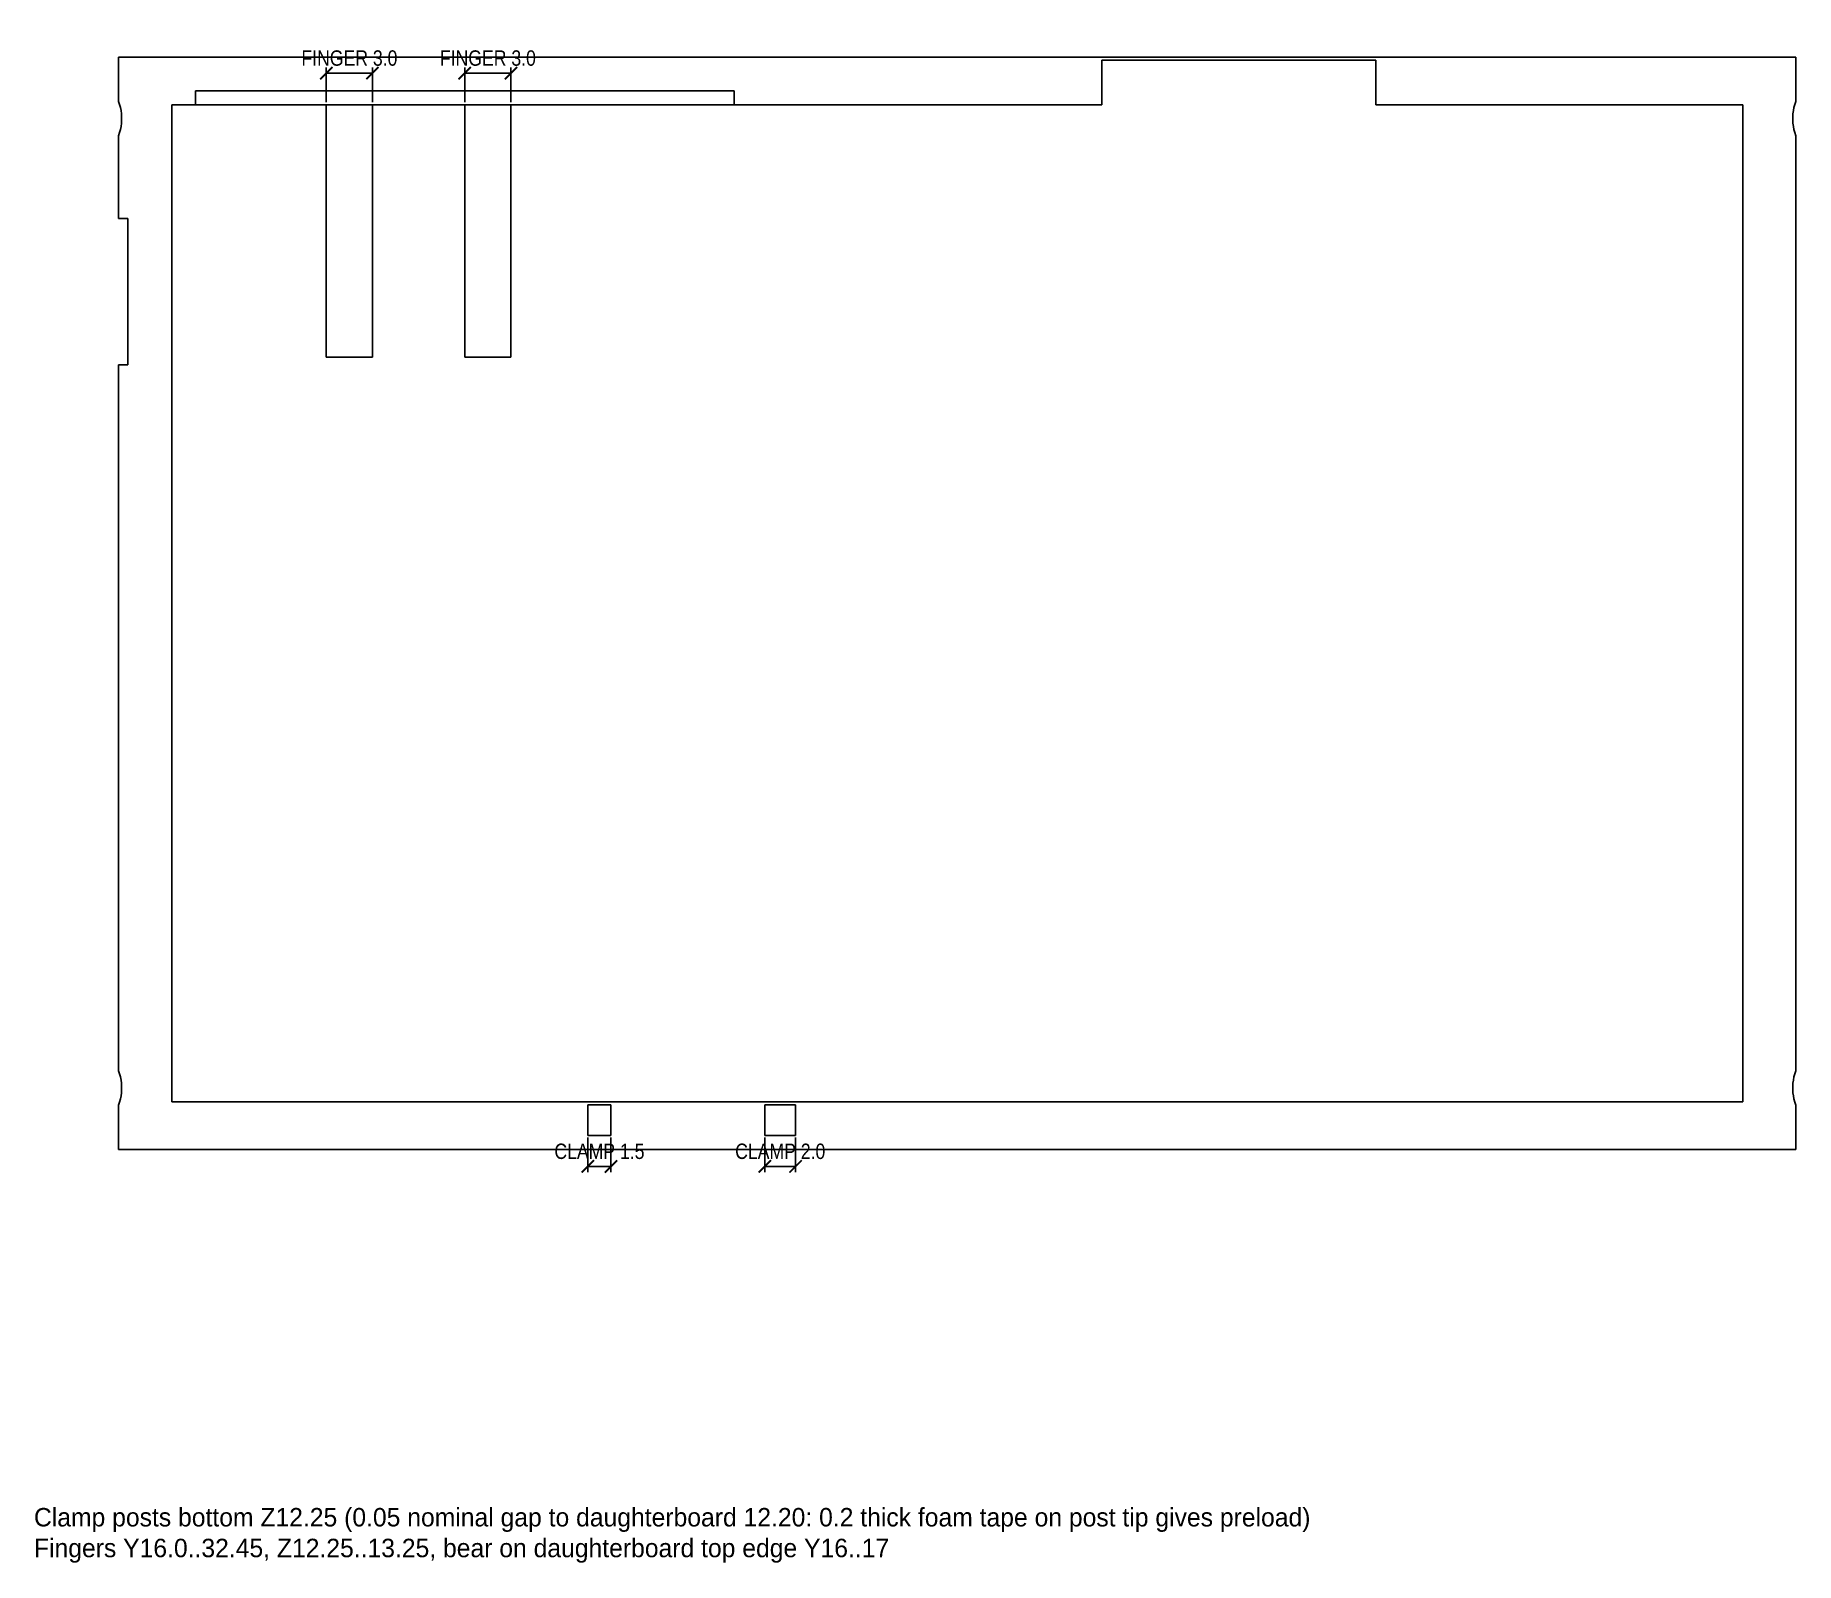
# Model space of a CAD drawing. Header units: metres. Extents: x -60 to 55, y -62 to 37.
import ezdxf

# ---------------------------------------------------------------- set-up
doc = ezdxf.new("R2010")
doc.units = ezdxf.units.M
doc.layers.add('BEZ_Z13', color=7, linetype='Continuous')
doc.layers.add('BEZ_Z16', color=7, linetype='Continuous')
doc.styles.add('OpenSansCondensed-Light', font='OpenSansCondensed-Light.ttf')
doc.dimstyles.new('EZDXF', dxfattribs={"dimtxt": 0.25, "dimasz": 0.175, "dimexe": 0.375, "dimexo": 0.125, "dimgap": 0.1, "dimtad": 1, "dimlfac": 100, "dimzin": 12, "dimdsep": 46, "dimtxsty": 'OpenSansCondensed-Light', "dimblk": 'ARCHTICK', "dimcen": 2.5, "dimazin": 3, "dimtfac": 0.5, "dimtmove": 2, "dimatfit": 3})

msp = doc.modelspace()

# ---------------------------------------------------------------- texts
for s, p in [('Clamp posts bottom Z12.25 (0.05 nominal gap to daughterboard 12.20: 0.2 thick foam tape on post tip gives preload)', (-60, -60)), ('Fingers Y16.0..32.45, Z12.25..13.25, bear on daughterboard top edge Y16..17', (-60, -62))]:
    msp.add_text(s, height=1.2).set_placement(p)

# ---------------------------------------------------------------- blocks, each defined once
blk = doc.blocks.new('_ARCHTICK')
at = {"color": 0, "linetype": 'BYBLOCK', "const_width": 0.15}
blk.add_lwpolyline([(-0.5, -0.5), (0.5, 0.5)], dxfattribs=at)

# ---------------------------------------------------------------- dimensions: what is measured, and where the dimension line sits
for base, p1, p2, text in [((-41, 34.45), (-41, 32.45), (-38, 32.45), 'FINGER 3.0'), ((-32, 34.45), (-32, 32.45), (-29, 32.45), 'FINGER 3.0'), ((-24, -36.6), (-24, -34.6), (-22.5, -34.6), 'CLAMP 1.5'), ((-12.5, -36.6), (-12.5, -34.6), (-10.5, -34.6), 'CLAMP 2.0')]:
    msp.add_linear_dim(base=base, p1=p1, p2=p2, text=text, dimstyle='EZDXF', override={"dimtxt": 1, "dimasz": 0.8}).render()

# ---------------------------------------------------------------- linework, layer by layer
at = {"layer": 'BEZ_Z13'}
for points in [[(-49.5, 33.3), (-49.5, 33.075), (-49.5, 32.85), (-49.5, 32.625), (-49.5, 32.4)], [(-49.5, 33.3), (-49.3, 33.3), (-49.1, 33.3), (-48.9, 33.3), (-48.7, 33.3), (-48.5, 33.3), (-48.3, 33.3), (-48.1, 33.3), (-47.9, 33.3), (-47.7, 33.3), (-47.5, 33.3), (-47.3, 33.3), (-47.1, 33.3), (-46.9, 33.3), (-46.7, 33.3), (-46.5, 33.3), (-46.3, 33.3), (-46.1, 33.3), (-45.9, 33.3), (-45.7, 33.3), (-45.5, 33.3), (-45.3, 33.3), (-45.1, 33.3), (-44.9, 33.3), (-44.7, 33.3), (-44.5, 33.3), (-44.3, 33.3), (-44.1, 33.3), (-43.9, 33.3), (-43.7, 33.3), (-43.5, 33.3), (-43.3, 33.3), (-43.1, 33.3), (-42.9, 33.3), (-42.7, 33.3), (-42.5, 33.3), (-42.3, 33.3), (-42.1, 33.3), (-41.9, 33.3), (-41.7, 33.3), (-41.5, 33.3), (-41.3, 33.3), (-41.1, 33.3), (-40.9, 33.3), (-40.7, 33.3), (-40.5, 33.3), (-40.3, 33.3), (-40.1, 33.3), (-39.9, 33.3), (-39.7, 33.3), (-39.5, 33.3), (-39.3, 33.3), (-39.1, 33.3), (-38.9, 33.3), (-38.7, 33.3), (-38.5, 33.3), (-38.3, 33.3), (-38.1, 33.3), (-37.9, 33.3), (-37.7, 33.3), (-37.5, 33.3), (-37.3, 33.3), (-37.1, 33.3), (-36.9, 33.3), (-36.7, 33.3), (-36.5, 33.3), (-36.3, 33.3), (-36.1, 33.3), (-35.9, 33.3), (-35.7, 33.3), (-35.5, 33.3), (-35.3, 33.3), (-35.1, 33.3), (-34.9, 33.3), (-34.7, 33.3), (-34.5, 33.3), (-34.3, 33.3), (-34.1, 33.3), (-33.9, 33.3), (-33.7, 33.3), (-33.5, 33.3), (-33.3, 33.3), (-33.1, 33.3), (-32.9, 33.3), (-32.7, 33.3), (-32.5, 33.3), (-32.3, 33.3), (-32.1, 33.3), (-31.9, 33.3), (-31.7, 33.3), (-31.5, 33.3), (-31.3, 33.3), (-31.1, 33.3), (-30.9, 33.3), (-30.7, 33.3), (-30.5, 33.3), (-30.3, 33.3), (-30.1, 33.3), (-29.9, 33.3), (-29.7, 33.3), (-29.5, 33.3), (-29.3, 33.3), (-29.1, 33.3), (-28.9, 33.3), (-28.7, 33.3), (-28.5, 33.3), (-28.3, 33.3), (-28.1, 33.3), (-27.9, 33.3), (-27.7, 33.3), (-27.5, 33.3), (-27.3, 33.3), (-27.1, 33.3), (-26.9, 33.3), (-26.7, 33.3), (-26.5, 33.3), (-26.3, 33.3), (-26.1, 33.3), (-25.9, 33.3), (-25.7, 33.3), (-25.5, 33.3), (-25.3, 33.3), (-25.1, 33.3), (-24.9, 33.3), (-24.7, 33.3), (-24.5, 33.3), (-24.3, 33.3), (-24.1, 33.3), (-23.9, 33.3), (-23.7, 33.3), (-23.5, 33.3), (-23.3, 33.3), (-23.1, 33.3), (-22.9, 33.3), (-22.7, 33.3), (-22.5, 33.3), (-22.3, 33.3), (-22.1, 33.3), (-21.9, 33.3), (-21.7, 33.3), (-21.5, 33.3), (-21.3, 33.3), (-21.1, 33.3), (-20.9, 33.3), (-20.7, 33.3), (-20.5, 33.3), (-20.3, 33.3), (-20.1, 33.3), (-19.9, 33.3), (-19.7, 33.3), (-19.5, 33.3), (-19.3, 33.3), (-19.1, 33.3), (-18.9, 33.3), (-18.7, 33.3), (-18.5, 33.3), (-18.3, 33.3), (-18.1, 33.3), (-17.9, 33.3), (-17.7, 33.3), (-17.5, 33.3), (-17.3, 33.3), (-17.1, 33.3), (-16.9, 33.3), (-16.7, 33.3), (-16.5, 33.3), (-16.3, 33.3), (-16.1, 33.3), (-15.9, 33.3), (-15.7, 33.3), (-15.5, 33.3), (-15.3, 33.3), (-15.1, 33.3), (-14.9, 33.3), (-14.7, 33.3), (-14.5, 33.3)], [(-14.5, 33.3), (-14.5, 33.075), (-14.5, 32.85), (-14.5, 32.625), (-14.5, 32.4)], [(-49.5, 32.4), (-49.29762, 32.4), (-49.09524, 32.4), (-48.89286, 32.4), (-48.69048, 32.4), (-48.4881, 32.4), (-48.28571, 32.4), (-48.08333, 32.4), (-47.88095, 32.4), (-47.67857, 32.4), (-47.47619, 32.4), (-47.27381, 32.4), (-47.07143, 32.4), (-46.86905, 32.4), (-46.66667, 32.4), (-46.46429, 32.4), (-46.2619, 32.4), (-46.05952, 32.4), (-45.85714, 32.4), (-45.65476, 32.4), (-45.45238, 32.4), (-45.25, 32.4), (-45.04762, 32.4), (-44.84524, 32.4), (-44.64286, 32.4), (-44.44048, 32.4), (-44.2381, 32.4), (-44.03571, 32.4), (-43.83333, 32.4), (-43.63095, 32.4), (-43.42857, 32.4), (-43.22619, 32.4), (-43.02381, 32.4), (-42.82143, 32.4), (-42.61905, 32.4), (-42.41667, 32.4), (-42.21429, 32.4), (-42.0119, 32.4), (-41.80952, 32.4), (-41.60714, 32.4), (-41.40476, 32.4), (-41.20238, 32.4), (-41, 32.4)], [(-41, 32.4), (-41, 32.19753), (-41, 31.99506), (-41, 31.79259), (-41, 31.59012), (-41, 31.38765), (-41, 31.18519), (-41, 30.98272), (-41, 30.78025), (-41, 30.57778), (-41, 30.37531), (-41, 30.17284), (-41, 29.97037), (-41, 29.7679), (-41, 29.56543), (-41, 29.36296), (-41, 29.16049), (-41, 28.95802), (-41, 28.75556), (-41, 28.55309), (-41, 28.35062), (-41, 28.14815), (-41, 27.94568), (-41, 27.74321), (-41, 27.54074), (-41, 27.33827), (-41, 27.1358), (-41, 26.93333), (-41, 26.73086), (-41, 26.5284), (-41, 26.32593), (-41, 26.12346), (-41, 25.92099), (-41, 25.71852), (-41, 25.51605), (-41, 25.31358), (-41, 25.11111), (-41, 24.90864), (-41, 24.70617), (-41, 24.5037), (-41, 24.30123), (-41, 24.09877), (-41, 23.8963), (-41, 23.69383), (-41, 23.49136), (-41, 23.28889), (-41, 23.08642), (-41, 22.88395), (-41, 22.68148), (-41, 22.47901), (-41, 22.27654), (-41, 22.07407), (-41, 21.8716), (-41, 21.66914), (-41, 21.46667), (-41, 21.2642), (-41, 21.06173), (-41, 20.85926), (-41, 20.65679), (-41, 20.45432), (-41, 20.25185), (-41, 20.04938), (-41, 19.84691), (-41, 19.64444), (-41, 19.44198), (-41, 19.23951), (-41, 19.03704), (-41, 18.83457), (-41, 18.6321), (-41, 18.42963), (-41, 18.22716), (-41, 18.02469), (-41, 17.82222), (-41, 17.61975), (-41, 17.41728), (-41, 17.21481), (-41, 17.01235), (-41, 16.80988), (-41, 16.60741), (-41, 16.40494), (-41, 16.20247), (-41, 16)], [(-38, 32.4), (-37.8, 32.4), (-37.6, 32.4), (-37.4, 32.4), (-37.2, 32.4), (-37, 32.4), (-36.8, 32.4), (-36.6, 32.4), (-36.4, 32.4), (-36.2, 32.4), (-36, 32.4), (-35.8, 32.4), (-35.6, 32.4), (-35.4, 32.4), (-35.2, 32.4), (-35, 32.4), (-34.8, 32.4), (-34.6, 32.4), (-34.4, 32.4), (-34.2, 32.4), (-34, 32.4), (-33.8, 32.4), (-33.6, 32.4), (-33.4, 32.4), (-33.2, 32.4), (-33, 32.4), (-32.8, 32.4), (-32.6, 32.4), (-32.4, 32.4), (-32.2, 32.4), (-32, 32.4)], [(-38, 32.4), (-38, 32.19753), (-38, 31.99506), (-38, 31.79259), (-38, 31.59012), (-38, 31.38765), (-38, 31.18519), (-38, 30.98272), (-38, 30.78025), (-38, 30.57778), (-38, 30.37531), (-38, 30.17284), (-38, 29.97037), (-38, 29.7679), (-38, 29.56543), (-38, 29.36296), (-38, 29.16049), (-38, 28.95802), (-38, 28.75556), (-38, 28.55309), (-38, 28.35062), (-38, 28.14815), (-38, 27.94568), (-38, 27.74321), (-38, 27.54074), (-38, 27.33827), (-38, 27.1358), (-38, 26.93333), (-38, 26.73086), (-38, 26.5284), (-38, 26.32593), (-38, 26.12346), (-38, 25.92099), (-38, 25.71852), (-38, 25.51605), (-38, 25.31358), (-38, 25.11111), (-38, 24.90864), (-38, 24.70617), (-38, 24.5037), (-38, 24.30123), (-38, 24.09877), (-38, 23.8963), (-38, 23.69383), (-38, 23.49136), (-38, 23.28889), (-38, 23.08642), (-38, 22.88395), (-38, 22.68148), (-38, 22.47901), (-38, 22.27654), (-38, 22.07407), (-38, 21.8716), (-38, 21.66914), (-38, 21.46667), (-38, 21.2642), (-38, 21.06173), (-38, 20.85926), (-38, 20.65679), (-38, 20.45432), (-38, 20.25185), (-38, 20.04938), (-38, 19.84691), (-38, 19.64444), (-38, 19.44198), (-38, 19.23951), (-38, 19.03704), (-38, 18.83457), (-38, 18.6321), (-38, 18.42963), (-38, 18.22716), (-38, 18.02469), (-38, 17.82222), (-38, 17.61975), (-38, 17.41728), (-38, 17.21481), (-38, 17.01235), (-38, 16.80988), (-38, 16.60741), (-38, 16.40494), (-38, 16.20247), (-38, 16)], [(-32, 32.4), (-32, 32.19753), (-32, 31.99506), (-32, 31.79259), (-32, 31.59012), (-32, 31.38765), (-32, 31.18519), (-32, 30.98272), (-32, 30.78025), (-32, 30.57778), (-32, 30.37531), (-32, 30.17284), (-32, 29.97037), (-32, 29.7679), (-32, 29.56543), (-32, 29.36296), (-32, 29.16049), (-32, 28.95802), (-32, 28.75556), (-32, 28.55309), (-32, 28.35062), (-32, 28.14815), (-32, 27.94568), (-32, 27.74321), (-32, 27.54074), (-32, 27.33827), (-32, 27.1358), (-32, 26.93333), (-32, 26.73086), (-32, 26.5284), (-32, 26.32593), (-32, 26.12346), (-32, 25.92099), (-32, 25.71852), (-32, 25.51605), (-32, 25.31358), (-32, 25.11111), (-32, 24.90864), (-32, 24.70617), (-32, 24.5037), (-32, 24.30123), (-32, 24.09877), (-32, 23.8963), (-32, 23.69383), (-32, 23.49136), (-32, 23.28889), (-32, 23.08642), (-32, 22.88395), (-32, 22.68148), (-32, 22.47901), (-32, 22.27654), (-32, 22.07407), (-32, 21.8716), (-32, 21.66914), (-32, 21.46667), (-32, 21.2642), (-32, 21.06173), (-32, 20.85926), (-32, 20.65679), (-32, 20.45432), (-32, 20.25185), (-32, 20.04938), (-32, 19.84691), (-32, 19.64444), (-32, 19.44198), (-32, 19.23951), (-32, 19.03704), (-32, 18.83457), (-32, 18.6321), (-32, 18.42963), (-32, 18.22716), (-32, 18.02469), (-32, 17.82222), (-32, 17.61975), (-32, 17.41728), (-32, 17.21481), (-32, 17.01235), (-32, 16.80988), (-32, 16.60741), (-32, 16.40494), (-32, 16.20247), (-32, 16)], [(-29, 32.4), (-28.79861, 32.4), (-28.59722, 32.4), (-28.39583, 32.4), (-28.19444, 32.4), (-27.99306, 32.4), (-27.79167, 32.4), (-27.59028, 32.4), (-27.38889, 32.4), (-27.1875, 32.4), (-26.98611, 32.4), (-26.78472, 32.4), (-26.58333, 32.4), (-26.38194, 32.4), (-26.18056, 32.4), (-25.97917, 32.4), (-25.77778, 32.4), (-25.57639, 32.4), (-25.375, 32.4), (-25.17361, 32.4), (-24.97222, 32.4), (-24.77083, 32.4), (-24.56944, 32.4), (-24.36806, 32.4), (-24.16667, 32.4), (-23.96528, 32.4), (-23.76389, 32.4), (-23.5625, 32.4), (-23.36111, 32.4), (-23.15972, 32.4), (-22.95833, 32.4), (-22.75694, 32.4), (-22.55556, 32.4), (-22.35417, 32.4), (-22.15278, 32.4), (-21.95139, 32.4), (-21.75, 32.4), (-21.54861, 32.4), (-21.34722, 32.4), (-21.14583, 32.4), (-20.94444, 32.4), (-20.74306, 32.4), (-20.54167, 32.4), (-20.34028, 32.4), (-20.13889, 32.4), (-19.9375, 32.4), (-19.73611, 32.4), (-19.53472, 32.4), (-19.33333, 32.4), (-19.13194, 32.4), (-18.93056, 32.4), (-18.72917, 32.4), (-18.52778, 32.4), (-18.32639, 32.4), (-18.125, 32.4), (-17.92361, 32.4), (-17.72222, 32.4), (-17.52083, 32.4), (-17.31944, 32.4), (-17.11806, 32.4), (-16.91667, 32.4), (-16.71528, 32.4), (-16.51389, 32.4), (-16.3125, 32.4), (-16.11111, 32.4), (-15.90972, 32.4), (-15.70833, 32.4), (-15.50694, 32.4), (-15.30556, 32.4), (-15.10417, 32.4), (-14.90278, 32.4), (-14.70139, 32.4), (-14.5, 32.4)], [(-29, 32.4), (-29, 32.19753), (-29, 31.99506), (-29, 31.79259), (-29, 31.59012), (-29, 31.38765), (-29, 31.18519), (-29, 30.98272), (-29, 30.78025), (-29, 30.57778), (-29, 30.37531), (-29, 30.17284), (-29, 29.97037), (-29, 29.7679), (-29, 29.56543), (-29, 29.36296), (-29, 29.16049), (-29, 28.95802), (-29, 28.75556), (-29, 28.55309), (-29, 28.35062), (-29, 28.14815), (-29, 27.94568), (-29, 27.74321), (-29, 27.54074), (-29, 27.33827), (-29, 27.1358), (-29, 26.93333), (-29, 26.73086), (-29, 26.5284), (-29, 26.32593), (-29, 26.12346), (-29, 25.92099), (-29, 25.71852), (-29, 25.51605), (-29, 25.31358), (-29, 25.11111), (-29, 24.90864), (-29, 24.70617), (-29, 24.5037), (-29, 24.30123), (-29, 24.09877), (-29, 23.8963), (-29, 23.69383), (-29, 23.49136), (-29, 23.28889), (-29, 23.08642), (-29, 22.88395), (-29, 22.68148), (-29, 22.47901), (-29, 22.27654), (-29, 22.07407), (-29, 21.8716), (-29, 21.66914), (-29, 21.46667), (-29, 21.2642), (-29, 21.06173), (-29, 20.85926), (-29, 20.65679), (-29, 20.45432), (-29, 20.25185), (-29, 20.04938), (-29, 19.84691), (-29, 19.64444), (-29, 19.44198), (-29, 19.23951), (-29, 19.03704), (-29, 18.83457), (-29, 18.6321), (-29, 18.42963), (-29, 18.22716), (-29, 18.02469), (-29, 17.82222), (-29, 17.61975), (-29, 17.41728), (-29, 17.21481), (-29, 17.01235), (-29, 16.80988), (-29, 16.60741), (-29, 16.40494), (-29, 16.20247), (-29, 16)], [(-41, 16), (-40.8, 16), (-40.6, 16), (-40.4, 16), (-40.2, 16), (-40, 16), (-39.8, 16), (-39.6, 16), (-39.4, 16), (-39.2, 16), (-39, 16), (-38.8, 16), (-38.6, 16), (-38.4, 16), (-38.2, 16), (-38, 16)], [(-32, 16), (-31.8, 16), (-31.6, 16), (-31.4, 16), (-31.2, 16), (-31, 16), (-30.8, 16), (-30.6, 16), (-30.4, 16), (-30.2, 16), (-30, 16), (-29.8, 16), (-29.6, 16), (-29.4, 16), (-29.2, 16), (-29, 16)], [(-24, -32.6), (-24, -32.8), (-24, -33), (-24, -33.2), (-24, -33.4), (-24, -33.6), (-24, -33.8), (-24, -34), (-24, -34.2), (-24, -34.4), (-24, -34.6)], [(-24, -32.6), (-23.78571, -32.6), (-23.57143, -32.6), (-23.35714, -32.6), (-23.14286, -32.6), (-22.92857, -32.6), (-22.71429, -32.6), (-22.5, -32.6)], [(-22.5, -32.6), (-22.5, -32.8), (-22.5, -33), (-22.5, -33.2), (-22.5, -33.4), (-22.5, -33.6), (-22.5, -33.8), (-22.5, -34), (-22.5, -34.2), (-22.5, -34.4), (-22.5, -34.6)], [(-12.5, -32.6), (-12.5, -32.8), (-12.5, -33), (-12.5, -33.2), (-12.5, -33.4), (-12.5, -33.6), (-12.5, -33.8), (-12.5, -34), (-12.5, -34.2), (-12.5, -34.4), (-12.5, -34.6)], [(-12.5, -32.6), (-12.3, -32.6), (-12.1, -32.6), (-11.9, -32.6), (-11.7, -32.6), (-11.5, -32.6), (-11.3, -32.6), (-11.1, -32.6), (-10.9, -32.6), (-10.7, -32.6), (-10.5, -32.6)], [(-10.5, -32.6), (-10.5, -32.8), (-10.5, -33), (-10.5, -33.2), (-10.5, -33.4), (-10.5, -33.6), (-10.5, -33.8), (-10.5, -34), (-10.5, -34.2), (-10.5, -34.4), (-10.5, -34.6)], [(-24, -34.6), (-23.78571, -34.6), (-23.57143, -34.6), (-23.35714, -34.6), (-23.14286, -34.6), (-22.92857, -34.6), (-22.71429, -34.6), (-22.5, -34.6)], [(-12.5, -34.6), (-12.3, -34.6), (-12.1, -34.6), (-11.9, -34.6), (-11.7, -34.6), (-11.5, -34.6), (-11.3, -34.6), (-11.1, -34.6), (-10.9, -34.6), (-10.7, -34.6), (-10.5, -34.6)]]:
    msp.add_lwpolyline(points, dxfattribs=at)
at = {"layer": 'BEZ_Z16'}
for points in [[(-54.5, 35.5), (-54.5, 35.29383), (-54.5, 35.08765), (-54.5, 34.88148), (-54.5, 34.6753), (-54.5, 34.46913), (-54.5, 34.26295), (-54.5, 34.05678), (-54.5, 33.8506), (-54.5, 33.64443), (-54.5, 33.43825), (-54.5, 33.23208), (-54.5, 33.0259), (-54.5, 32.81973), (-54.5, 32.61355)], [(-54.5, 35.5), (-54.3, 35.5), (-54.1, 35.5), (-53.9, 35.5), (-53.7, 35.5), (-53.5, 35.5), (-53.3, 35.5), (-53.1, 35.5), (-52.9, 35.5), (-52.7, 35.5), (-52.5, 35.5), (-52.3, 35.5), (-52.1, 35.5), (-51.9, 35.5), (-51.7, 35.5), (-51.5, 35.5), (-51.3, 35.5), (-51.1, 35.5), (-50.9, 35.5), (-50.7, 35.5), (-50.5, 35.5), (-50.3, 35.5), (-50.1, 35.5), (-49.9, 35.5), (-49.7, 35.5), (-49.5, 35.5), (-49.3, 35.5), (-49.1, 35.5), (-48.9, 35.5), (-48.7, 35.5), (-48.5, 35.5), (-48.3, 35.5), (-48.1, 35.5), (-47.9, 35.5), (-47.7, 35.5), (-47.5, 35.5), (-47.3, 35.5), (-47.1, 35.5), (-46.9, 35.5), (-46.7, 35.5), (-46.5, 35.5), (-46.3, 35.5), (-46.1, 35.5), (-45.9, 35.5), (-45.7, 35.5), (-45.5, 35.5), (-45.3, 35.5), (-45.1, 35.5), (-44.9, 35.5), (-44.7, 35.5), (-44.5, 35.5), (-44.3, 35.5), (-44.1, 35.5), (-43.9, 35.5), (-43.7, 35.5), (-43.5, 35.5), (-43.3, 35.5), (-43.1, 35.5), (-42.9, 35.5), (-42.7, 35.5), (-42.5, 35.5), (-42.3, 35.5), (-42.1, 35.5), (-41.9, 35.5), (-41.7, 35.5), (-41.5, 35.5), (-41.3, 35.5), (-41.1, 35.5), (-40.9, 35.5), (-40.7, 35.5), (-40.5, 35.5), (-40.3, 35.5), (-40.1, 35.5), (-39.9, 35.5), (-39.7, 35.5), (-39.5, 35.5), (-39.3, 35.5), (-39.1, 35.5), (-38.9, 35.5), (-38.7, 35.5), (-38.5, 35.5), (-38.3, 35.5), (-38.1, 35.5), (-37.9, 35.5), (-37.7, 35.5), (-37.5, 35.5), (-37.3, 35.5), (-37.1, 35.5), (-36.9, 35.5), (-36.7, 35.5), (-36.5, 35.5), (-36.3, 35.5), (-36.1, 35.5), (-35.9, 35.5), (-35.7, 35.5), (-35.5, 35.5), (-35.3, 35.5), (-35.1, 35.5), (-34.9, 35.5), (-34.7, 35.5), (-34.5, 35.5), (-34.3, 35.5), (-34.1, 35.5), (-33.9, 35.5), (-33.7, 35.5), (-33.5, 35.5), (-33.3, 35.5), (-33.1, 35.5), (-32.9, 35.5), (-32.7, 35.5), (-32.5, 35.5), (-32.3, 35.5), (-32.1, 35.5), (-31.9, 35.5), (-31.7, 35.5), (-31.5, 35.5), (-31.3, 35.5), (-31.1, 35.5), (-30.9, 35.5), (-30.7, 35.5), (-30.5, 35.5), (-30.3, 35.5), (-30.1, 35.5), (-29.9, 35.5), (-29.7, 35.5), (-29.5, 35.5), (-29.3, 35.5), (-29.1, 35.5), (-28.9, 35.5), (-28.7, 35.5), (-28.5, 35.5), (-28.3, 35.5), (-28.1, 35.5), (-27.9, 35.5), (-27.7, 35.5), (-27.5, 35.5), (-27.3, 35.5), (-27.1, 35.5), (-26.9, 35.5), (-26.7, 35.5), (-26.5, 35.5), (-26.3, 35.5), (-26.1, 35.5), (-25.9, 35.5), (-25.7, 35.5), (-25.5, 35.5), (-25.3, 35.5), (-25.1, 35.5), (-24.9, 35.5), (-24.7, 35.5), (-24.5, 35.5), (-24.3, 35.5), (-24.1, 35.5), (-23.9, 35.5), (-23.7, 35.5), (-23.5, 35.5), (-23.3, 35.5), (-23.1, 35.5), (-22.9, 35.5), (-22.7, 35.5), (-22.5, 35.5), (-22.3, 35.5), (-22.1, 35.5), (-21.9, 35.5), (-21.7, 35.5), (-21.5, 35.5), (-21.3, 35.5), (-21.1, 35.5), (-20.9, 35.5), (-20.7, 35.5), (-20.5, 35.5), (-20.3, 35.5), (-20.1, 35.5), (-19.9, 35.5), (-19.7, 35.5), (-19.5, 35.5), (-19.3, 35.5), (-19.1, 35.5), (-18.9, 35.5), (-18.7, 35.5), (-18.5, 35.5), (-18.3, 35.5), (-18.1, 35.5), (-17.9, 35.5), (-17.7, 35.5), (-17.5, 35.5), (-17.3, 35.5), (-17.1, 35.5), (-16.9, 35.5), (-16.7, 35.5), (-16.5, 35.5), (-16.3, 35.5), (-16.1, 35.5), (-15.9, 35.5), (-15.7, 35.5), (-15.5, 35.5), (-15.3, 35.5), (-15.1, 35.5), (-14.9, 35.5), (-14.7, 35.5), (-14.5, 35.5), (-14.3, 35.5), (-14.1, 35.5), (-13.9, 35.5), (-13.7, 35.5), (-13.5, 35.5), (-13.3, 35.5), (-13.1, 35.5), (-12.9, 35.5), (-12.7, 35.5), (-12.5, 35.5), (-12.3, 35.5), (-12.1, 35.5), (-11.9, 35.5), (-11.7, 35.5), (-11.5, 35.5), (-11.3, 35.5), (-11.1, 35.5), (-10.9, 35.5), (-10.7, 35.5), (-10.5, 35.5), (-10.3, 35.5), (-10.1, 35.5), (-9.9, 35.5), (-9.7, 35.5), (-9.5, 35.5), (-9.3, 35.5), (-9.1, 35.5), (-8.9, 35.5), (-8.7, 35.5), (-8.5, 35.5), (-8.3, 35.5), (-8.1, 35.5), (-7.9, 35.5), (-7.7, 35.5), (-7.5, 35.5), (-7.3, 35.5), (-7.1, 35.5), (-6.9, 35.5), (-6.7, 35.5), (-6.5, 35.5), (-6.3, 35.5), (-6.1, 35.5), (-5.9, 35.5), (-5.7, 35.5), (-5.5, 35.5), (-5.3, 35.5), (-5.1, 35.5), (-4.9, 35.5), (-4.7, 35.5), (-4.5, 35.5), (-4.3, 35.5), (-4.1, 35.5), (-3.9, 35.5), (-3.7, 35.5), (-3.5, 35.5), (-3.3, 35.5), (-3.1, 35.5), (-2.9, 35.5), (-2.7, 35.5), (-2.5, 35.5), (-2.3, 35.5), (-2.1, 35.5), (-1.9, 35.5), (-1.7, 35.5), (-1.5, 35.5), (-1.3, 35.5), (-1.1, 35.5), (-0.9, 35.5), (-0.7, 35.5), (-0.5, 35.5), (-0.3, 35.5), (-0.1, 35.5), (0.1, 35.5), (0.3, 35.5), (0.5, 35.5), (0.7, 35.5), (0.9, 35.5), (1.1, 35.5), (1.3, 35.5), (1.5, 35.5), (1.7, 35.5), (1.9, 35.5), (2.1, 35.5), (2.3, 35.5), (2.5, 35.5), (2.7, 35.5), (2.9, 35.5), (3.1, 35.5), (3.3, 35.5), (3.5, 35.5), (3.7, 35.5), (3.9, 35.5), (4.1, 35.5), (4.3, 35.5), (4.5, 35.5), (4.7, 35.5), (4.9, 35.5), (5.1, 35.5), (5.3, 35.5), (5.5, 35.5), (5.7, 35.5), (5.9, 35.5), (6.1, 35.5), (6.3, 35.5), (6.5, 35.5), (6.7, 35.5), (6.9, 35.5), (7.1, 35.5), (7.3, 35.5), (7.5, 35.5), (7.7, 35.5), (7.9, 35.5), (8.1, 35.5), (8.3, 35.5), (8.5, 35.5), (8.7, 35.5), (8.9, 35.5), (9.1, 35.5), (9.3, 35.5), (9.5, 35.5), (9.7, 35.5), (9.9, 35.5), (10.1, 35.5), (10.3, 35.5), (10.5, 35.5), (10.7, 35.5), (10.9, 35.5), (11.1, 35.5), (11.3, 35.5), (11.5, 35.5), (11.7, 35.5), (11.9, 35.5), (12.1, 35.5), (12.3, 35.5), (12.5, 35.5), (12.7, 35.5), (12.9, 35.5), (13.1, 35.5), (13.3, 35.5), (13.5, 35.5), (13.7, 35.5), (13.9, 35.5), (14.1, 35.5), (14.3, 35.5), (14.5, 35.5), (14.7, 35.5), (14.9, 35.5), (15.1, 35.5), (15.3, 35.5), (15.5, 35.5), (15.7, 35.5), (15.9, 35.5), (16.1, 35.5), (16.3, 35.5), (16.5, 35.5), (16.7, 35.5), (16.9, 35.5), (17.1, 35.5), (17.3, 35.5), (17.5, 35.5), (17.7, 35.5), (17.9, 35.5), (18.1, 35.5), (18.3, 35.5), (18.5, 35.5), (18.7, 35.5), (18.9, 35.5), (19.1, 35.5), (19.3, 35.5), (19.5, 35.5), (19.7, 35.5), (19.9, 35.5), (20.1, 35.5), (20.3, 35.5), (20.5, 35.5), (20.7, 35.5), (20.9, 35.5), (21.1, 35.5), (21.3, 35.5), (21.5, 35.5), (21.7, 35.5), (21.9, 35.5), (22.1, 35.5), (22.3, 35.5), (22.5, 35.5), (22.7, 35.5), (22.9, 35.5), (23.1, 35.5), (23.3, 35.5), (23.5, 35.5), (23.7, 35.5), (23.9, 35.5), (24.1, 35.5), (24.3, 35.5), (24.5, 35.5), (24.7, 35.5), (24.9, 35.5), (25.1, 35.5), (25.3, 35.5), (25.5, 35.5), (25.7, 35.5), (25.9, 35.5), (26.1, 35.5), (26.3, 35.5), (26.5, 35.5), (26.7, 35.5), (26.9, 35.5), (27.1, 35.5), (27.3, 35.5), (27.5, 35.5), (27.7, 35.5), (27.9, 35.5), (28.1, 35.5), (28.3, 35.5), (28.5, 35.5), (28.7, 35.5), (28.9, 35.5), (29.1, 35.5), (29.3, 35.5), (29.5, 35.5), (29.7, 35.5), (29.9, 35.5), (30.1, 35.5), (30.3, 35.5), (30.5, 35.5), (30.7, 35.5), (30.9, 35.5), (31.1, 35.5), (31.3, 35.5), (31.5, 35.5), (31.7, 35.5), (31.9, 35.5), (32.1, 35.5), (32.3, 35.5), (32.5, 35.5), (32.7, 35.5), (32.9, 35.5), (33.1, 35.5), (33.3, 35.5), (33.5, 35.5), (33.7, 35.5), (33.9, 35.5), (34.1, 35.5), (34.3, 35.5), (34.5, 35.5), (34.7, 35.5), (34.9, 35.5), (35.1, 35.5), (35.3, 35.5), (35.5, 35.5), (35.7, 35.5), (35.9, 35.5), (36.1, 35.5), (36.3, 35.5), (36.5, 35.5), (36.7, 35.5), (36.9, 35.5), (37.1, 35.5), (37.3, 35.5), (37.5, 35.5), (37.7, 35.5), (37.9, 35.5), (38.1, 35.5), (38.3, 35.5), (38.5, 35.5), (38.7, 35.5), (38.9, 35.5), (39.1, 35.5), (39.3, 35.5), (39.5, 35.5), (39.7, 35.5), (39.9, 35.5), (40.1, 35.5), (40.3, 35.5), (40.5, 35.5), (40.7, 35.5), (40.9, 35.5), (41.1, 35.5), (41.3, 35.5), (41.5, 35.5), (41.7, 35.5), (41.9, 35.5), (42.1, 35.5), (42.3, 35.5), (42.5, 35.5), (42.7, 35.5), (42.9, 35.5), (43.1, 35.5), (43.3, 35.5), (43.5, 35.5), (43.7, 35.5), (43.9, 35.5), (44.1, 35.5), (44.3, 35.5), (44.5, 35.5), (44.7, 35.5), (44.9, 35.5), (45.1, 35.5), (45.3, 35.5), (45.5, 35.5), (45.7, 35.5), (45.9, 35.5), (46.1, 35.5), (46.3, 35.5), (46.5, 35.5), (46.7, 35.5), (46.9, 35.5), (47.1, 35.5), (47.3, 35.5), (47.5, 35.5), (47.7, 35.5), (47.9, 35.5), (48.1, 35.5), (48.3, 35.5), (48.5, 35.5), (48.7, 35.5), (48.9, 35.5), (49.1, 35.5), (49.3, 35.5), (49.5, 35.5), (49.7, 35.5), (49.9, 35.5), (50.1, 35.5), (50.3, 35.5), (50.5, 35.5), (50.7, 35.5), (50.9, 35.5), (51.1, 35.5), (51.3, 35.5), (51.5, 35.5), (51.7, 35.5), (51.9, 35.5), (52.1, 35.5), (52.3, 35.5), (52.5, 35.5), (52.7, 35.5), (52.9, 35.5), (53.1, 35.5), (53.3, 35.5), (53.5, 35.5), (53.7, 35.5), (53.9, 35.5), (54.1, 35.5), (54.3, 35.5), (54.5, 35.5)], [(54.5, 35.5), (54.5, 35.29383), (54.5, 35.08765), (54.5, 34.88148), (54.5, 34.6753), (54.5, 34.46913), (54.5, 34.26295), (54.5, 34.05678), (54.5, 33.8506), (54.5, 33.64443), (54.5, 33.43825), (54.5, 33.23208), (54.5, 33.0259), (54.5, 32.81973), (54.5, 32.61355)], [(9.4, 35.3), (9.6, 35.3), (9.8, 35.3), (10, 35.3), (10.2, 35.3), (10.4, 35.3), (10.6, 35.3), (10.8, 35.3), (11, 35.3), (11.2, 35.3), (11.4, 35.3), (11.6, 35.3), (11.8, 35.3), (12, 35.3), (12.2, 35.3), (12.4, 35.3), (12.6, 35.3), (12.8, 35.3), (13, 35.3), (13.2, 35.3), (13.4, 35.3), (13.6, 35.3), (13.8, 35.3), (14, 35.3), (14.2, 35.3), (14.4, 35.3), (14.6, 35.3), (14.8, 35.3), (15, 35.3), (15.2, 35.3), (15.4, 35.3), (15.6, 35.3), (15.8, 35.3), (16, 35.3), (16.2, 35.3), (16.4, 35.3), (16.6, 35.3), (16.8, 35.3), (17, 35.3), (17.2, 35.3), (17.4, 35.3), (17.6, 35.3), (17.8, 35.3), (18, 35.3), (18.2, 35.3), (18.4, 35.3), (18.6, 35.3), (18.8, 35.3), (19, 35.3), (19.2, 35.3), (19.4, 35.3), (19.6, 35.3), (19.8, 35.3), (20, 35.3), (20.2, 35.3), (20.4, 35.3), (20.6, 35.3), (20.8, 35.3), (21, 35.3), (21.2, 35.3), (21.4, 35.3), (21.6, 35.3), (21.8, 35.3), (22, 35.3), (22.2, 35.3), (22.4, 35.3), (22.6, 35.3), (22.8, 35.3), (23, 35.3), (23.2, 35.3), (23.4, 35.3), (23.6, 35.3), (23.8, 35.3), (24, 35.3), (24.2, 35.3), (24.4, 35.3), (24.6, 35.3), (24.8, 35.3), (25, 35.3), (25.2, 35.3), (25.4, 35.3), (25.6, 35.3), (25.8, 35.3), (26, 35.3), (26.2, 35.3), (26.4, 35.3), (26.6, 35.3), (26.8, 35.3), (27, 35.3), (27.2, 35.3)], [(9.4, 35.3), (9.4, 35.09286), (9.4, 34.88571), (9.4, 34.67857), (9.4, 34.47143), (9.4, 34.26429), (9.4, 34.05714), (9.4, 33.85), (9.4, 33.64286), (9.4, 33.43571), (9.4, 33.22857), (9.4, 33.02143), (9.4, 32.81429), (9.4, 32.60714), (9.4, 32.4)], [(27.2, 35.3), (27.2, 35.09286), (27.2, 34.88571), (27.2, 34.67857), (27.2, 34.47143), (27.2, 34.26429), (27.2, 34.05714), (27.2, 33.85), (27.2, 33.64286), (27.2, 33.43571), (27.2, 33.22857), (27.2, 33.02143), (27.2, 32.81429), (27.2, 32.60714), (27.2, 32.4)], [(-54.5, 30.38645), (-54.43435, 30.5825), (-54.3815, 30.78239), (-54.34167, 30.98527), (-54.31502, 31.1903), (-54.30167, 31.39662), (-54.30167, 31.60338), (-54.31502, 31.8097), (-54.34167, 32.01473), (-54.3815, 32.21761), (-54.43435, 32.4175), (-54.5, 32.61355)], [(-51.05, 32.4), (-51.05, 32.19938), (-51.05, 31.99876), (-51.05, 31.79814), (-51.05, 31.59752), (-51.05, 31.3969), (-51.05, 31.19628), (-51.05, 30.99567), (-51.05, 30.79505), (-51.05, 30.59443), (-51.05, 30.39381), (-51.05, 30.19319), (-51.05, 29.99257), (-51.05, 29.79195), (-51.05, 29.59133), (-51.05, 29.39071), (-51.05, 29.19009), (-51.05, 28.98947), (-51.05, 28.78885), (-51.05, 28.58824), (-51.05, 28.38762), (-51.05, 28.187), (-51.05, 27.98638), (-51.05, 27.78576), (-51.05, 27.58514), (-51.05, 27.38452), (-51.05, 27.1839), (-51.05, 26.98328), (-51.05, 26.78266), (-51.05, 26.58204), (-51.05, 26.38142), (-51.05, 26.1808), (-51.05, 25.98019), (-51.05, 25.77957), (-51.05, 25.57895), (-51.05, 25.37833), (-51.05, 25.17771), (-51.05, 24.97709), (-51.05, 24.77647), (-51.05, 24.57585), (-51.05, 24.37523), (-51.05, 24.17461), (-51.05, 23.97399), (-51.05, 23.77337), (-51.05, 23.57276), (-51.05, 23.37214), (-51.05, 23.17152), (-51.05, 22.9709), (-51.05, 22.77028), (-51.05, 22.56966), (-51.05, 22.36904), (-51.05, 22.16842), (-51.05, 21.9678), (-51.05, 21.76718), (-51.05, 21.56656), (-51.05, 21.36594), (-51.05, 21.16533), (-51.05, 20.96471), (-51.05, 20.76409), (-51.05, 20.56347), (-51.05, 20.36285), (-51.05, 20.16223), (-51.05, 19.96161), (-51.05, 19.76099), (-51.05, 19.56037), (-51.05, 19.35975), (-51.05, 19.15913), (-51.05, 18.95851), (-51.05, 18.75789), (-51.05, 18.55728), (-51.05, 18.35666), (-51.05, 18.15604), (-51.05, 17.95542), (-51.05, 17.7548), (-51.05, 17.55418), (-51.05, 17.35356), (-51.05, 17.15294), (-51.05, 16.95232), (-51.05, 16.7517), (-51.05, 16.55108), (-51.05, 16.35046), (-51.05, 16.14985), (-51.05, 15.94923), (-51.05, 15.74861), (-51.05, 15.54799), (-51.05, 15.34737), (-51.05, 15.14675), (-51.05, 14.94613), (-51.05, 14.74551), (-51.05, 14.54489), (-51.05, 14.34427), (-51.05, 14.14365), (-51.05, 13.94303), (-51.05, 13.74241), (-51.05, 13.5418), (-51.05, 13.34118), (-51.05, 13.14056), (-51.05, 12.93994), (-51.05, 12.73932), (-51.05, 12.5387), (-51.05, 12.33808), (-51.05, 12.13746), (-51.05, 11.93684), (-51.05, 11.73622), (-51.05, 11.5356), (-51.05, 11.33498), (-51.05, 11.13437), (-51.05, 10.93375), (-51.05, 10.73313), (-51.05, 10.53251), (-51.05, 10.33189), (-51.05, 10.13127), (-51.05, 9.93065), (-51.05, 9.73003), (-51.05, 9.52941), (-51.05, 9.32879), (-51.05, 9.12817), (-51.05, 8.92755), (-51.05, 8.72693), (-51.05, 8.52632), (-51.05, 8.3257), (-51.05, 8.12508), (-51.05, 7.92446), (-51.05, 7.72384), (-51.05, 7.52322), (-51.05, 7.3226), (-51.05, 7.12198), (-51.05, 6.92136), (-51.05, 6.72074), (-51.05, 6.52012), (-51.05, 6.3195), (-51.05, 6.11889), (-51.05, 5.91827), (-51.05, 5.71765), (-51.05, 5.51703), (-51.05, 5.31641), (-51.05, 5.11579), (-51.05, 4.91517), (-51.05, 4.71455), (-51.05, 4.51393), (-51.05, 4.31331), (-51.05, 4.11269), (-51.05, 3.91207), (-51.05, 3.71146), (-51.05, 3.51084), (-51.05, 3.31022), (-51.05, 3.1096), (-51.05, 2.90898), (-51.05, 2.70836), (-51.05, 2.50774), (-51.05, 2.30712), (-51.05, 2.1065), (-51.05, 1.90588), (-51.05, 1.70526), (-51.05, 1.50464), (-51.05, 1.30402), (-51.05, 1.10341), (-51.05, 0.90279), (-51.05, 0.70217), (-51.05, 0.50155), (-51.05, 0.30093), (-51.05, 0.10031), (-51.05, -0.10031), (-51.05, -0.30093), (-51.05, -0.50155), (-51.05, -0.70217), (-51.05, -0.90279), (-51.05, -1.10341), (-51.05, -1.30402), (-51.05, -1.50464), (-51.05, -1.70526), (-51.05, -1.90588), (-51.05, -2.1065), (-51.05, -2.30712), (-51.05, -2.50774), (-51.05, -2.70836), (-51.05, -2.90898), (-51.05, -3.1096), (-51.05, -3.31022), (-51.05, -3.51084), (-51.05, -3.71146), (-51.05, -3.91207), (-51.05, -4.11269), (-51.05, -4.31331), (-51.05, -4.51393), (-51.05, -4.71455), (-51.05, -4.91517), (-51.05, -5.11579), (-51.05, -5.31641), (-51.05, -5.51703), (-51.05, -5.71765), (-51.05, -5.91827), (-51.05, -6.11889), (-51.05, -6.3195), (-51.05, -6.52012), (-51.05, -6.72074), (-51.05, -6.92136), (-51.05, -7.12198), (-51.05, -7.3226), (-51.05, -7.52322), (-51.05, -7.72384), (-51.05, -7.92446), (-51.05, -8.12508), (-51.05, -8.3257), (-51.05, -8.52632), (-51.05, -8.72693), (-51.05, -8.92755), (-51.05, -9.12817), (-51.05, -9.32879), (-51.05, -9.52941), (-51.05, -9.73003), (-51.05, -9.93065), (-51.05, -10.13127), (-51.05, -10.33189), (-51.05, -10.53251), (-51.05, -10.73313), (-51.05, -10.93375), (-51.05, -11.13437), (-51.05, -11.33498), (-51.05, -11.5356), (-51.05, -11.73622), (-51.05, -11.93684), (-51.05, -12.13746), (-51.05, -12.33808), (-51.05, -12.5387), (-51.05, -12.73932), (-51.05, -12.93994), (-51.05, -13.14056), (-51.05, -13.34118), (-51.05, -13.5418), (-51.05, -13.74241), (-51.05, -13.94303), (-51.05, -14.14365), (-51.05, -14.34427), (-51.05, -14.54489), (-51.05, -14.74551), (-51.05, -14.94613), (-51.05, -15.14675), (-51.05, -15.34737), (-51.05, -15.54799), (-51.05, -15.74861), (-51.05, -15.94923), (-51.05, -16.14985), (-51.05, -16.35046), (-51.05, -16.55108), (-51.05, -16.7517), (-51.05, -16.95232), (-51.05, -17.15294), (-51.05, -17.35356), (-51.05, -17.55418), (-51.05, -17.7548), (-51.05, -17.95542), (-51.05, -18.15604), (-51.05, -18.35666), (-51.05, -18.55728), (-51.05, -18.75789), (-51.05, -18.95851), (-51.05, -19.15913), (-51.05, -19.35975), (-51.05, -19.56037), (-51.05, -19.76099), (-51.05, -19.96161), (-51.05, -20.16223), (-51.05, -20.36285), (-51.05, -20.56347), (-51.05, -20.76409), (-51.05, -20.96471), (-51.05, -21.16533), (-51.05, -21.36594), (-51.05, -21.56656), (-51.05, -21.76718), (-51.05, -21.9678), (-51.05, -22.16842), (-51.05, -22.36904), (-51.05, -22.56966), (-51.05, -22.77028), (-51.05, -22.9709), (-51.05, -23.17152), (-51.05, -23.37214), (-51.05, -23.57276), (-51.05, -23.77337), (-51.05, -23.97399), (-51.05, -24.17461), (-51.05, -24.37523), (-51.05, -24.57585), (-51.05, -24.77647), (-51.05, -24.97709), (-51.05, -25.17771), (-51.05, -25.37833), (-51.05, -25.57895), (-51.05, -25.77957), (-51.05, -25.98019), (-51.05, -26.1808), (-51.05, -26.38142), (-51.05, -26.58204), (-51.05, -26.78266), (-51.05, -26.98328), (-51.05, -27.1839), (-51.05, -27.38452), (-51.05, -27.58514), (-51.05, -27.78576), (-51.05, -27.98638), (-51.05, -28.187), (-51.05, -28.38762), (-51.05, -28.58824), (-51.05, -28.78885), (-51.05, -28.98947), (-51.05, -29.19009), (-51.05, -29.39071), (-51.05, -29.59133), (-51.05, -29.79195), (-51.05, -29.99257), (-51.05, -30.19319), (-51.05, -30.39381), (-51.05, -30.59443), (-51.05, -30.79505), (-51.05, -30.99567), (-51.05, -31.19628), (-51.05, -31.3969), (-51.05, -31.59752), (-51.05, -31.79814), (-51.05, -31.99876), (-51.05, -32.19938), (-51.05, -32.4)], [(-51.05, 32.4), (-50.84983, 32.4), (-50.64967, 32.4), (-50.4495, 32.4), (-50.24934, 32.4), (-50.04917, 32.4), (-49.84901, 32.4), (-49.64884, 32.4), (-49.44868, 32.4), (-49.24851, 32.4), (-49.04834, 32.4), (-48.84818, 32.4), (-48.64801, 32.4), (-48.44785, 32.4), (-48.24768, 32.4), (-48.04752, 32.4), (-47.84735, 32.4), (-47.64719, 32.4), (-47.44702, 32.4), (-47.24685, 32.4), (-47.04669, 32.4), (-46.84652, 32.4), (-46.64636, 32.4), (-46.44619, 32.4), (-46.24603, 32.4), (-46.04586, 32.4), (-45.8457, 32.4), (-45.64553, 32.4), (-45.44536, 32.4), (-45.2452, 32.4), (-45.04503, 32.4), (-44.84487, 32.4), (-44.6447, 32.4), (-44.44454, 32.4), (-44.24437, 32.4), (-44.04421, 32.4), (-43.84404, 32.4), (-43.64387, 32.4), (-43.44371, 32.4), (-43.24354, 32.4), (-43.04338, 32.4), (-42.84321, 32.4), (-42.64305, 32.4), (-42.44288, 32.4), (-42.24272, 32.4), (-42.04255, 32.4), (-41.84238, 32.4), (-41.64222, 32.4), (-41.44205, 32.4), (-41.24189, 32.4), (-41.04172, 32.4), (-40.84156, 32.4), (-40.64139, 32.4), (-40.44123, 32.4), (-40.24106, 32.4), (-40.04089, 32.4), (-39.84073, 32.4), (-39.64056, 32.4), (-39.4404, 32.4), (-39.24023, 32.4), (-39.04007, 32.4), (-38.8399, 32.4), (-38.63974, 32.4), (-38.43957, 32.4), (-38.2394, 32.4), (-38.03924, 32.4), (-37.83907, 32.4), (-37.63891, 32.4), (-37.43874, 32.4), (-37.23858, 32.4), (-37.03841, 32.4), (-36.83825, 32.4), (-36.63808, 32.4), (-36.43791, 32.4), (-36.23775, 32.4), (-36.03758, 32.4), (-35.83742, 32.4), (-35.63725, 32.4), (-35.43709, 32.4), (-35.23692, 32.4), (-35.03675, 32.4), (-34.83659, 32.4), (-34.63642, 32.4), (-34.43626, 32.4), (-34.23609, 32.4), (-34.03593, 32.4), (-33.83576, 32.4), (-33.6356, 32.4), (-33.43543, 32.4), (-33.23526, 32.4), (-33.0351, 32.4), (-32.83493, 32.4), (-32.63477, 32.4), (-32.4346, 32.4), (-32.23444, 32.4), (-32.03427, 32.4), (-31.83411, 32.4), (-31.63394, 32.4), (-31.43377, 32.4), (-31.23361, 32.4), (-31.03344, 32.4), (-30.83328, 32.4), (-30.63311, 32.4), (-30.43295, 32.4), (-30.23278, 32.4), (-30.03262, 32.4), (-29.83245, 32.4), (-29.63228, 32.4), (-29.43212, 32.4), (-29.23195, 32.4), (-29.03179, 32.4), (-28.83162, 32.4), (-28.63146, 32.4), (-28.43129, 32.4), (-28.23113, 32.4), (-28.03096, 32.4), (-27.83079, 32.4), (-27.63063, 32.4), (-27.43046, 32.4), (-27.2303, 32.4), (-27.03013, 32.4), (-26.82997, 32.4), (-26.6298, 32.4), (-26.42964, 32.4), (-26.22947, 32.4), (-26.0293, 32.4), (-25.82914, 32.4), (-25.62897, 32.4), (-25.42881, 32.4), (-25.22864, 32.4), (-25.02848, 32.4), (-24.82831, 32.4), (-24.62815, 32.4), (-24.42798, 32.4), (-24.22781, 32.4), (-24.02765, 32.4), (-23.82748, 32.4), (-23.62732, 32.4), (-23.42715, 32.4), (-23.22699, 32.4), (-23.02682, 32.4), (-22.82666, 32.4), (-22.62649, 32.4), (-22.42632, 32.4), (-22.22616, 32.4), (-22.02599, 32.4), (-21.82583, 32.4), (-21.62566, 32.4), (-21.4255, 32.4), (-21.22533, 32.4), (-21.02517, 32.4), (-20.825, 32.4), (-20.62483, 32.4), (-20.42467, 32.4), (-20.2245, 32.4), (-20.02434, 32.4), (-19.82417, 32.4), (-19.62401, 32.4), (-19.42384, 32.4), (-19.22368, 32.4), (-19.02351, 32.4), (-18.82334, 32.4), (-18.62318, 32.4), (-18.42301, 32.4), (-18.22285, 32.4), (-18.02268, 32.4), (-17.82252, 32.4), (-17.62235, 32.4), (-17.42219, 32.4), (-17.22202, 32.4), (-17.02185, 32.4), (-16.82169, 32.4), (-16.62152, 32.4), (-16.42136, 32.4), (-16.22119, 32.4), (-16.02103, 32.4), (-15.82086, 32.4), (-15.6207, 32.4), (-15.42053, 32.4), (-15.22036, 32.4), (-15.0202, 32.4), (-14.82003, 32.4), (-14.61987, 32.4), (-14.4197, 32.4), (-14.21954, 32.4), (-14.01937, 32.4), (-13.81921, 32.4), (-13.61904, 32.4), (-13.41887, 32.4), (-13.21871, 32.4), (-13.01854, 32.4), (-12.81838, 32.4), (-12.61821, 32.4), (-12.41805, 32.4), (-12.21788, 32.4), (-12.01772, 32.4), (-11.81755, 32.4), (-11.61738, 32.4), (-11.41722, 32.4), (-11.21705, 32.4), (-11.01689, 32.4), (-10.81672, 32.4), (-10.61656, 32.4), (-10.41639, 32.4), (-10.21623, 32.4), (-10.01606, 32.4), (-9.81589, 32.4), (-9.61573, 32.4), (-9.41556, 32.4), (-9.2154, 32.4), (-9.01523, 32.4), (-8.81507, 32.4), (-8.6149, 32.4), (-8.41474, 32.4), (-8.21457, 32.4), (-8.0144, 32.4), (-7.81424, 32.4), (-7.61407, 32.4), (-7.41391, 32.4), (-7.21374, 32.4), (-7.01358, 32.4), (-6.81341, 32.4), (-6.61325, 32.4), (-6.41308, 32.4), (-6.21291, 32.4), (-6.01275, 32.4), (-5.81258, 32.4), (-5.61242, 32.4), (-5.41225, 32.4), (-5.21209, 32.4), (-5.01192, 32.4), (-4.81175, 32.4), (-4.61159, 32.4), (-4.41142, 32.4), (-4.21126, 32.4), (-4.01109, 32.4), (-3.81093, 32.4), (-3.61076, 32.4), (-3.4106, 32.4), (-3.21043, 32.4), (-3.01026, 32.4), (-2.8101, 32.4), (-2.60993, 32.4), (-2.40977, 32.4), (-2.2096, 32.4), (-2.00944, 32.4), (-1.80927, 32.4), (-1.60911, 32.4), (-1.40894, 32.4), (-1.20877, 32.4), (-1.00861, 32.4), (-0.80844, 32.4), (-0.60828, 32.4), (-0.40811, 32.4), (-0.20795, 32.4), (-0.00778, 32.4), (0.19238, 32.4), (0.39255, 32.4), (0.59272, 32.4), (0.79288, 32.4), (0.99305, 32.4), (1.19321, 32.4), (1.39338, 32.4), (1.59354, 32.4), (1.79371, 32.4), (1.99387, 32.4), (2.19404, 32.4), (2.39421, 32.4), (2.59437, 32.4), (2.79454, 32.4), (2.9947, 32.4), (3.19487, 32.4), (3.39503, 32.4), (3.5952, 32.4), (3.79536, 32.4), (3.99553, 32.4), (4.1957, 32.4), (4.39586, 32.4), (4.59603, 32.4), (4.79619, 32.4), (4.99636, 32.4), (5.19652, 32.4), (5.39669, 32.4), (5.59685, 32.4), (5.79702, 32.4), (5.99719, 32.4), (6.19735, 32.4), (6.39752, 32.4), (6.59768, 32.4), (6.79785, 32.4), (6.99801, 32.4), (7.19818, 32.4), (7.39834, 32.4), (7.59851, 32.4), (7.79868, 32.4), (7.99884, 32.4), (8.19901, 32.4), (8.39917, 32.4), (8.59934, 32.4), (8.7995, 32.4), (8.99967, 32.4), (9.19983, 32.4), (9.4, 32.4)], [(27.2, 32.4), (27.40042, 32.4), (27.60084, 32.4), (27.80126, 32.4), (28.00168, 32.4), (28.2021, 32.4), (28.40252, 32.4), (28.60294, 32.4), (28.80336, 32.4), (29.00378, 32.4), (29.2042, 32.4), (29.40462, 32.4), (29.60504, 32.4), (29.80546, 32.4), (30.00588, 32.4), (30.2063, 32.4), (30.40672, 32.4), (30.60714, 32.4), (30.80756, 32.4), (31.00798, 32.4), (31.2084, 32.4), (31.40882, 32.4), (31.60924, 32.4), (31.80966, 32.4), (32.01008, 32.4), (32.2105, 32.4), (32.41092, 32.4), (32.61134, 32.4), (32.81176, 32.4), (33.01218, 32.4), (33.21261, 32.4), (33.41303, 32.4), (33.61345, 32.4), (33.81387, 32.4), (34.01429, 32.4), (34.21471, 32.4), (34.41513, 32.4), (34.61555, 32.4), (34.81597, 32.4), (35.01639, 32.4), (35.21681, 32.4), (35.41723, 32.4), (35.61765, 32.4), (35.81807, 32.4), (36.01849, 32.4), (36.21891, 32.4), (36.41933, 32.4), (36.61975, 32.4), (36.82017, 32.4), (37.02059, 32.4), (37.22101, 32.4), (37.42143, 32.4), (37.62185, 32.4), (37.82227, 32.4), (38.02269, 32.4), (38.22311, 32.4), (38.42353, 32.4), (38.62395, 32.4), (38.82437, 32.4), (39.02479, 32.4), (39.22521, 32.4), (39.42563, 32.4), (39.62605, 32.4), (39.82647, 32.4), (40.02689, 32.4), (40.22731, 32.4), (40.42773, 32.4), (40.62815, 32.4), (40.82857, 32.4), (41.02899, 32.4), (41.22941, 32.4), (41.42983, 32.4), (41.63025, 32.4), (41.83067, 32.4), (42.03109, 32.4), (42.23151, 32.4), (42.43193, 32.4), (42.63235, 32.4), (42.83277, 32.4), (43.03319, 32.4), (43.23361, 32.4), (43.43403, 32.4), (43.63445, 32.4), (43.83487, 32.4), (44.03529, 32.4), (44.23571, 32.4), (44.43613, 32.4), (44.63655, 32.4), (44.83697, 32.4), (45.03739, 32.4), (45.23782, 32.4), (45.43824, 32.4), (45.63866, 32.4), (45.83908, 32.4), (46.0395, 32.4), (46.23992, 32.4), (46.44034, 32.4), (46.64076, 32.4), (46.84118, 32.4), (47.0416, 32.4), (47.24202, 32.4), (47.44244, 32.4), (47.64286, 32.4), (47.84328, 32.4), (48.0437, 32.4), (48.24412, 32.4), (48.44454, 32.4), (48.64496, 32.4), (48.84538, 32.4), (49.0458, 32.4), (49.24622, 32.4), (49.44664, 32.4), (49.64706, 32.4), (49.84748, 32.4), (50.0479, 32.4), (50.24832, 32.4), (50.44874, 32.4), (50.64916, 32.4), (50.84958, 32.4), (51.05, 32.4)], [(51.05, 32.4), (51.05, 32.19938), (51.05, 31.99876), (51.05, 31.79814), (51.05, 31.59752), (51.05, 31.3969), (51.05, 31.19628), (51.05, 30.99567), (51.05, 30.79505), (51.05, 30.59443), (51.05, 30.39381), (51.05, 30.19319), (51.05, 29.99257), (51.05, 29.79195), (51.05, 29.59133), (51.05, 29.39071), (51.05, 29.19009), (51.05, 28.98947), (51.05, 28.78885), (51.05, 28.58824), (51.05, 28.38762), (51.05, 28.187), (51.05, 27.98638), (51.05, 27.78576), (51.05, 27.58514), (51.05, 27.38452), (51.05, 27.1839), (51.05, 26.98328), (51.05, 26.78266), (51.05, 26.58204), (51.05, 26.38142), (51.05, 26.1808), (51.05, 25.98019), (51.05, 25.77957), (51.05, 25.57895), (51.05, 25.37833), (51.05, 25.17771), (51.05, 24.97709), (51.05, 24.77647), (51.05, 24.57585), (51.05, 24.37523), (51.05, 24.17461), (51.05, 23.97399), (51.05, 23.77337), (51.05, 23.57276), (51.05, 23.37214), (51.05, 23.17152), (51.05, 22.9709), (51.05, 22.77028), (51.05, 22.56966), (51.05, 22.36904), (51.05, 22.16842), (51.05, 21.9678), (51.05, 21.76718), (51.05, 21.56656), (51.05, 21.36594), (51.05, 21.16533), (51.05, 20.96471), (51.05, 20.76409), (51.05, 20.56347), (51.05, 20.36285), (51.05, 20.16223), (51.05, 19.96161), (51.05, 19.76099), (51.05, 19.56037), (51.05, 19.35975), (51.05, 19.15913), (51.05, 18.95851), (51.05, 18.75789), (51.05, 18.55728), (51.05, 18.35666), (51.05, 18.15604), (51.05, 17.95542), (51.05, 17.7548), (51.05, 17.55418), (51.05, 17.35356), (51.05, 17.15294), (51.05, 16.95232), (51.05, 16.7517), (51.05, 16.55108), (51.05, 16.35046), (51.05, 16.14985), (51.05, 15.94923), (51.05, 15.74861), (51.05, 15.54799), (51.05, 15.34737), (51.05, 15.14675), (51.05, 14.94613), (51.05, 14.74551), (51.05, 14.54489), (51.05, 14.34427), (51.05, 14.14365), (51.05, 13.94303), (51.05, 13.74241), (51.05, 13.5418), (51.05, 13.34118), (51.05, 13.14056), (51.05, 12.93994), (51.05, 12.73932), (51.05, 12.5387), (51.05, 12.33808), (51.05, 12.13746), (51.05, 11.93684), (51.05, 11.73622), (51.05, 11.5356), (51.05, 11.33498), (51.05, 11.13437), (51.05, 10.93375), (51.05, 10.73313), (51.05, 10.53251), (51.05, 10.33189), (51.05, 10.13127), (51.05, 9.93065), (51.05, 9.73003), (51.05, 9.52941), (51.05, 9.32879), (51.05, 9.12817), (51.05, 8.92755), (51.05, 8.72693), (51.05, 8.52632), (51.05, 8.3257), (51.05, 8.12508), (51.05, 7.92446), (51.05, 7.72384), (51.05, 7.52322), (51.05, 7.3226), (51.05, 7.12198), (51.05, 6.92136), (51.05, 6.72074), (51.05, 6.52012), (51.05, 6.3195), (51.05, 6.11889), (51.05, 5.91827), (51.05, 5.71765), (51.05, 5.51703), (51.05, 5.31641), (51.05, 5.11579), (51.05, 4.91517), (51.05, 4.71455), (51.05, 4.51393), (51.05, 4.31331), (51.05, 4.11269), (51.05, 3.91207), (51.05, 3.71146), (51.05, 3.51084), (51.05, 3.31022), (51.05, 3.1096), (51.05, 2.90898), (51.05, 2.70836), (51.05, 2.50774), (51.05, 2.30712), (51.05, 2.1065), (51.05, 1.90588), (51.05, 1.70526), (51.05, 1.50464), (51.05, 1.30402), (51.05, 1.10341), (51.05, 0.90279), (51.05, 0.70217), (51.05, 0.50155), (51.05, 0.30093), (51.05, 0.10031), (51.05, -0.10031), (51.05, -0.30093), (51.05, -0.50155), (51.05, -0.70217), (51.05, -0.90279), (51.05, -1.10341), (51.05, -1.30402), (51.05, -1.50464), (51.05, -1.70526), (51.05, -1.90588), (51.05, -2.1065), (51.05, -2.30712), (51.05, -2.50774), (51.05, -2.70836), (51.05, -2.90898), (51.05, -3.1096), (51.05, -3.31022), (51.05, -3.51084), (51.05, -3.71146), (51.05, -3.91207), (51.05, -4.11269), (51.05, -4.31331), (51.05, -4.51393), (51.05, -4.71455), (51.05, -4.91517), (51.05, -5.11579), (51.05, -5.31641), (51.05, -5.51703), (51.05, -5.71765), (51.05, -5.91827), (51.05, -6.11889), (51.05, -6.3195), (51.05, -6.52012), (51.05, -6.72074), (51.05, -6.92136), (51.05, -7.12198), (51.05, -7.3226), (51.05, -7.52322), (51.05, -7.72384), (51.05, -7.92446), (51.05, -8.12508), (51.05, -8.3257), (51.05, -8.52632), (51.05, -8.72693), (51.05, -8.92755), (51.05, -9.12817), (51.05, -9.32879), (51.05, -9.52941), (51.05, -9.73003), (51.05, -9.93065), (51.05, -10.13127), (51.05, -10.33189), (51.05, -10.53251), (51.05, -10.73313), (51.05, -10.93375), (51.05, -11.13437), (51.05, -11.33498), (51.05, -11.5356), (51.05, -11.73622), (51.05, -11.93684), (51.05, -12.13746), (51.05, -12.33808), (51.05, -12.5387), (51.05, -12.73932), (51.05, -12.93994), (51.05, -13.14056), (51.05, -13.34118), (51.05, -13.5418), (51.05, -13.74241), (51.05, -13.94303), (51.05, -14.14365), (51.05, -14.34427), (51.05, -14.54489), (51.05, -14.74551), (51.05, -14.94613), (51.05, -15.14675), (51.05, -15.34737), (51.05, -15.54799), (51.05, -15.74861), (51.05, -15.94923), (51.05, -16.14985), (51.05, -16.35046), (51.05, -16.55108), (51.05, -16.7517), (51.05, -16.95232), (51.05, -17.15294), (51.05, -17.35356), (51.05, -17.55418), (51.05, -17.7548), (51.05, -17.95542), (51.05, -18.15604), (51.05, -18.35666), (51.05, -18.55728), (51.05, -18.75789), (51.05, -18.95851), (51.05, -19.15913), (51.05, -19.35975), (51.05, -19.56037), (51.05, -19.76099), (51.05, -19.96161), (51.05, -20.16223), (51.05, -20.36285), (51.05, -20.56347), (51.05, -20.76409), (51.05, -20.96471), (51.05, -21.16533), (51.05, -21.36594), (51.05, -21.56656), (51.05, -21.76718), (51.05, -21.9678), (51.05, -22.16842), (51.05, -22.36904), (51.05, -22.56966), (51.05, -22.77028), (51.05, -22.9709), (51.05, -23.17152), (51.05, -23.37214), (51.05, -23.57276), (51.05, -23.77337), (51.05, -23.97399), (51.05, -24.17461), (51.05, -24.37523), (51.05, -24.57585), (51.05, -24.77647), (51.05, -24.97709), (51.05, -25.17771), (51.05, -25.37833), (51.05, -25.57895), (51.05, -25.77957), (51.05, -25.98019), (51.05, -26.1808), (51.05, -26.38142), (51.05, -26.58204), (51.05, -26.78266), (51.05, -26.98328), (51.05, -27.1839), (51.05, -27.38452), (51.05, -27.58514), (51.05, -27.78576), (51.05, -27.98638), (51.05, -28.187), (51.05, -28.38762), (51.05, -28.58824), (51.05, -28.78885), (51.05, -28.98947), (51.05, -29.19009), (51.05, -29.39071), (51.05, -29.59133), (51.05, -29.79195), (51.05, -29.99257), (51.05, -30.19319), (51.05, -30.39381), (51.05, -30.59443), (51.05, -30.79505), (51.05, -30.99567), (51.05, -31.19628), (51.05, -31.3969), (51.05, -31.59752), (51.05, -31.79814), (51.05, -31.99876), (51.05, -32.19938), (51.05, -32.4)], [(54.5, 32.61355), (54.43435, 32.4175), (54.3815, 32.21761), (54.34167, 32.01473), (54.31502, 31.8097), (54.30167, 31.60338), (54.30167, 31.39662), (54.31502, 31.1903), (54.34167, 30.98527), (54.3815, 30.78239), (54.43435, 30.5825), (54.5, 30.38645)], [(-54.5, 30.38645), (-54.5, 30.17928), (-54.5, 29.97211), (-54.5, 29.76493), (-54.5, 29.55776), (-54.5, 29.35059), (-54.5, 29.14342), (-54.5, 28.93625), (-54.5, 28.72908), (-54.5, 28.52191), (-54.5, 28.31474), (-54.5, 28.10757), (-54.5, 27.90039), (-54.5, 27.69322), (-54.5, 27.48605), (-54.5, 27.27888), (-54.5, 27.07171), (-54.5, 26.86454), (-54.5, 26.65737), (-54.5, 26.4502), (-54.5, 26.24303), (-54.5, 26.03586), (-54.5, 25.82868), (-54.5, 25.62151), (-54.5, 25.41434), (-54.5, 25.20717), (-54.5, 25)], [(54.5, 30.38645), (54.5, 30.18588), (54.5, 29.98531), (54.5, 29.78474), (54.5, 29.58416), (54.5, 29.38359), (54.5, 29.18302), (54.5, 28.98245), (54.5, 28.78188), (54.5, 28.58131), (54.5, 28.38074), (54.5, 28.18017), (54.5, 27.9796), (54.5, 27.77903), (54.5, 27.57846), (54.5, 27.37789), (54.5, 27.17732), (54.5, 26.97675), (54.5, 26.77618), (54.5, 26.57561), (54.5, 26.37503), (54.5, 26.17446), (54.5, 25.97389), (54.5, 25.77332), (54.5, 25.57275), (54.5, 25.37218), (54.5, 25.17161), (54.5, 24.97104), (54.5, 24.77047), (54.5, 24.5699), (54.5, 24.36933), (54.5, 24.16876), (54.5, 23.96819), (54.5, 23.76762), (54.5, 23.56705), (54.5, 23.36648), (54.5, 23.16591), (54.5, 22.96533), (54.5, 22.76476), (54.5, 22.56419), (54.5, 22.36362), (54.5, 22.16305), (54.5, 21.96248), (54.5, 21.76191), (54.5, 21.56134), (54.5, 21.36077), (54.5, 21.1602), (54.5, 20.95963), (54.5, 20.75906), (54.5, 20.55849), (54.5, 20.35792), (54.5, 20.15735), (54.5, 19.95678), (54.5, 19.7562), (54.5, 19.55563), (54.5, 19.35506), (54.5, 19.15449), (54.5, 18.95392), (54.5, 18.75335), (54.5, 18.55278), (54.5, 18.35221), (54.5, 18.15164), (54.5, 17.95107), (54.5, 17.7505), (54.5, 17.54993), (54.5, 17.34936), (54.5, 17.14879), (54.5, 16.94822), (54.5, 16.74765), (54.5, 16.54708), (54.5, 16.3465), (54.5, 16.14593), (54.5, 15.94536), (54.5, 15.74479), (54.5, 15.54422), (54.5, 15.34365), (54.5, 15.14308), (54.5, 14.94251), (54.5, 14.74194), (54.5, 14.54137), (54.5, 14.3408), (54.5, 14.14023), (54.5, 13.93966), (54.5, 13.73909), (54.5, 13.53852), (54.5, 13.33795), (54.5, 13.13737), (54.5, 12.9368), (54.5, 12.73623), (54.5, 12.53566), (54.5, 12.33509), (54.5, 12.13452), (54.5, 11.93395), (54.5, 11.73338), (54.5, 11.53281), (54.5, 11.33224), (54.5, 11.13167), (54.5, 10.9311), (54.5, 10.73053), (54.5, 10.52996), (54.5, 10.32939), (54.5, 10.12882), (54.5, 9.92825), (54.5, 9.72767), (54.5, 9.5271), (54.5, 9.32653), (54.5, 9.12596), (54.5, 8.92539), (54.5, 8.72482), (54.5, 8.52425), (54.5, 8.32368), (54.5, 8.12311), (54.5, 7.92254), (54.5, 7.72197), (54.5, 7.5214), (54.5, 7.32083), (54.5, 7.12026), (54.5, 6.91969), (54.5, 6.71912), (54.5, 6.51854), (54.5, 6.31797), (54.5, 6.1174), (54.5, 5.91683), (54.5, 5.71626), (54.5, 5.51569), (54.5, 5.31512), (54.5, 5.11455), (54.5, 4.91398), (54.5, 4.71341), (54.5, 4.51284), (54.5, 4.31227), (54.5, 4.1117), (54.5, 3.91113), (54.5, 3.71056), (54.5, 3.50999), (54.5, 3.30942), (54.5, 3.10884), (54.5, 2.90827), (54.5, 2.7077), (54.5, 2.50713), (54.5, 2.30656), (54.5, 2.10599), (54.5, 1.90542), (54.5, 1.70485), (54.5, 1.50428), (54.5, 1.30371), (54.5, 1.10314), (54.5, 0.90257), (54.5, 0.702), (54.5, 0.50143), (54.5, 0.30086), (54.5, 0.10029), (54.5, -0.10029), (54.5, -0.30086), (54.5, -0.50143), (54.5, -0.702), (54.5, -0.90257), (54.5, -1.10314), (54.5, -1.30371), (54.5, -1.50428), (54.5, -1.70485), (54.5, -1.90542), (54.5, -2.10599), (54.5, -2.30656), (54.5, -2.50713), (54.5, -2.7077), (54.5, -2.90827), (54.5, -3.10884), (54.5, -3.30942), (54.5, -3.50999), (54.5, -3.71056), (54.5, -3.91113), (54.5, -4.1117), (54.5, -4.31227), (54.5, -4.51284), (54.5, -4.71341), (54.5, -4.91398), (54.5, -5.11455), (54.5, -5.31512), (54.5, -5.51569), (54.5, -5.71626), (54.5, -5.91683), (54.5, -6.1174), (54.5, -6.31797), (54.5, -6.51854), (54.5, -6.71912), (54.5, -6.91969), (54.5, -7.12026), (54.5, -7.32083), (54.5, -7.5214), (54.5, -7.72197), (54.5, -7.92254), (54.5, -8.12311), (54.5, -8.32368), (54.5, -8.52425), (54.5, -8.72482), (54.5, -8.92539), (54.5, -9.12596), (54.5, -9.32653), (54.5, -9.5271), (54.5, -9.72767), (54.5, -9.92825), (54.5, -10.12882), (54.5, -10.32939), (54.5, -10.52996), (54.5, -10.73053), (54.5, -10.9311), (54.5, -11.13167), (54.5, -11.33224), (54.5, -11.53281), (54.5, -11.73338), (54.5, -11.93395), (54.5, -12.13452), (54.5, -12.33509), (54.5, -12.53566), (54.5, -12.73623), (54.5, -12.9368), (54.5, -13.13737), (54.5, -13.33795), (54.5, -13.53852), (54.5, -13.73909), (54.5, -13.93966), (54.5, -14.14023), (54.5, -14.3408), (54.5, -14.54137), (54.5, -14.74194), (54.5, -14.94251), (54.5, -15.14308), (54.5, -15.34365), (54.5, -15.54422), (54.5, -15.74479), (54.5, -15.94536), (54.5, -16.14593), (54.5, -16.3465), (54.5, -16.54708), (54.5, -16.74765), (54.5, -16.94822), (54.5, -17.14879), (54.5, -17.34936), (54.5, -17.54993), (54.5, -17.7505), (54.5, -17.95107), (54.5, -18.15164), (54.5, -18.35221), (54.5, -18.55278), (54.5, -18.75335), (54.5, -18.95392), (54.5, -19.15449), (54.5, -19.35506), (54.5, -19.55563), (54.5, -19.7562), (54.5, -19.95678), (54.5, -20.15735), (54.5, -20.35792), (54.5, -20.55849), (54.5, -20.75906), (54.5, -20.95963), (54.5, -21.1602), (54.5, -21.36077), (54.5, -21.56134), (54.5, -21.76191), (54.5, -21.96248), (54.5, -22.16305), (54.5, -22.36362), (54.5, -22.56419), (54.5, -22.76476), (54.5, -22.96533), (54.5, -23.16591), (54.5, -23.36648), (54.5, -23.56705), (54.5, -23.76762), (54.5, -23.96819), (54.5, -24.16876), (54.5, -24.36933), (54.5, -24.5699), (54.5, -24.77047), (54.5, -24.97104), (54.5, -25.17161), (54.5, -25.37218), (54.5, -25.57275), (54.5, -25.77332), (54.5, -25.97389), (54.5, -26.17446), (54.5, -26.37503), (54.5, -26.57561), (54.5, -26.77618), (54.5, -26.97675), (54.5, -27.17732), (54.5, -27.37789), (54.5, -27.57846), (54.5, -27.77903), (54.5, -27.9796), (54.5, -28.18017), (54.5, -28.38074), (54.5, -28.58131), (54.5, -28.78188), (54.5, -28.98245), (54.5, -29.18302), (54.5, -29.38359), (54.5, -29.58416), (54.5, -29.78474), (54.5, -29.98531), (54.5, -30.18588), (54.5, -30.38645)], [(-54.5, 25), (-54.3, 25), (-54.1, 25), (-53.9, 25)], [(-53.9, 25), (-53.9, 24.79787), (-53.9, 24.59574), (-53.9, 24.39362), (-53.9, 24.19149), (-53.9, 23.98936), (-53.9, 23.78723), (-53.9, 23.58511), (-53.9, 23.38298), (-53.9, 23.18085), (-53.9, 22.97872), (-53.9, 22.7766), (-53.9, 22.57447), (-53.9, 22.37234), (-53.9, 22.17021), (-53.9, 21.96809), (-53.9, 21.76596), (-53.9, 21.56383), (-53.9, 21.3617), (-53.9, 21.15957), (-53.9, 20.95745), (-53.9, 20.75532), (-53.9, 20.55319), (-53.9, 20.35106), (-53.9, 20.14894), (-53.9, 19.94681), (-53.9, 19.74468), (-53.9, 19.54255), (-53.9, 19.34043), (-53.9, 19.1383), (-53.9, 18.93617), (-53.9, 18.73404), (-53.9, 18.53191), (-53.9, 18.32979), (-53.9, 18.12766), (-53.9, 17.92553), (-53.9, 17.7234), (-53.9, 17.52128), (-53.9, 17.31915), (-53.9, 17.11702), (-53.9, 16.91489), (-53.9, 16.71277), (-53.9, 16.51064), (-53.9, 16.30851), (-53.9, 16.10638), (-53.9, 15.90426), (-53.9, 15.70213), (-53.9, 15.5)], [(-54.5, 15.5), (-54.5, 15.29962), (-54.5, 15.09925), (-54.5, 14.89887), (-54.5, 14.69849), (-54.5, 14.49811), (-54.5, 14.29774), (-54.5, 14.09736), (-54.5, 13.89698), (-54.5, 13.6966), (-54.5, 13.49623), (-54.5, 13.29585), (-54.5, 13.09547), (-54.5, 12.89509), (-54.5, 12.69472), (-54.5, 12.49434), (-54.5, 12.29396), (-54.5, 12.09358), (-54.5, 11.89321), (-54.5, 11.69283), (-54.5, 11.49245), (-54.5, 11.29207), (-54.5, 11.0917), (-54.5, 10.89132), (-54.5, 10.69094), (-54.5, 10.49056), (-54.5, 10.29019), (-54.5, 10.08981), (-54.5, 9.88943), (-54.5, 9.68905), (-54.5, 9.48868), (-54.5, 9.2883), (-54.5, 9.08792), (-54.5, 8.88754), (-54.5, 8.68717), (-54.5, 8.48679), (-54.5, 8.28641), (-54.5, 8.08603), (-54.5, 7.88566), (-54.5, 7.68528), (-54.5, 7.4849), (-54.5, 7.28452), (-54.5, 7.08415), (-54.5, 6.88377), (-54.5, 6.68339), (-54.5, 6.48301), (-54.5, 6.28264), (-54.5, 6.08226), (-54.5, 5.88188), (-54.5, 5.6815), (-54.5, 5.48113), (-54.5, 5.28075), (-54.5, 5.08037), (-54.5, 4.87999), (-54.5, 4.67962), (-54.5, 4.47924), (-54.5, 4.27886), (-54.5, 4.07848), (-54.5, 3.87811), (-54.5, 3.67773), (-54.5, 3.47735), (-54.5, 3.27697), (-54.5, 3.0766), (-54.5, 2.87622), (-54.5, 2.67584), (-54.5, 2.47546), (-54.5, 2.27509), (-54.5, 2.07471), (-54.5, 1.87433), (-54.5, 1.67395), (-54.5, 1.47358), (-54.5, 1.2732), (-54.5, 1.07282), (-54.5, 0.87244), (-54.5, 0.67207), (-54.5, 0.47169), (-54.5, 0.27131), (-54.5, 0.07093), (-54.5, -0.12944), (-54.5, -0.32982), (-54.5, -0.5302), (-54.5, -0.73058), (-54.5, -0.93095), (-54.5, -1.13133), (-54.5, -1.33171), (-54.5, -1.53209), (-54.5, -1.73246), (-54.5, -1.93284), (-54.5, -2.13322), (-54.5, -2.3336), (-54.5, -2.53397), (-54.5, -2.73435), (-54.5, -2.93473), (-54.5, -3.13511), (-54.5, -3.33548), (-54.5, -3.53586), (-54.5, -3.73624), (-54.5, -3.93662), (-54.5, -4.13699), (-54.5, -4.33737), (-54.5, -4.53775), (-54.5, -4.73813), (-54.5, -4.9385), (-54.5, -5.13888), (-54.5, -5.33926), (-54.5, -5.53964), (-54.5, -5.74001), (-54.5, -5.94039), (-54.5, -6.14077), (-54.5, -6.34115), (-54.5, -6.54152), (-54.5, -6.7419), (-54.5, -6.94228), (-54.5, -7.14266), (-54.5, -7.34303), (-54.5, -7.54341), (-54.5, -7.74379), (-54.5, -7.94417), (-54.5, -8.14454), (-54.5, -8.34492), (-54.5, -8.5453), (-54.5, -8.74568), (-54.5, -8.94605), (-54.5, -9.14643), (-54.5, -9.34681), (-54.5, -9.54719), (-54.5, -9.74756), (-54.5, -9.94794), (-54.5, -10.14832), (-54.5, -10.3487), (-54.5, -10.54907), (-54.5, -10.74945), (-54.5, -10.94983), (-54.5, -11.15021), (-54.5, -11.35058), (-54.5, -11.55096), (-54.5, -11.75134), (-54.5, -11.95172), (-54.5, -12.15209), (-54.5, -12.35247), (-54.5, -12.55285), (-54.5, -12.75323), (-54.5, -12.9536), (-54.5, -13.15398), (-54.5, -13.35436), (-54.5, -13.55474), (-54.5, -13.75511), (-54.5, -13.95549), (-54.5, -14.15587), (-54.5, -14.35625), (-54.5, -14.55662), (-54.5, -14.757), (-54.5, -14.95738), (-54.5, -15.15776), (-54.5, -15.35813), (-54.5, -15.55851), (-54.5, -15.75889), (-54.5, -15.95927), (-54.5, -16.15964), (-54.5, -16.36002), (-54.5, -16.5604), (-54.5, -16.76078), (-54.5, -16.96115), (-54.5, -17.16153), (-54.5, -17.36191), (-54.5, -17.56229), (-54.5, -17.76266), (-54.5, -17.96304), (-54.5, -18.16342), (-54.5, -18.3638), (-54.5, -18.56417), (-54.5, -18.76455), (-54.5, -18.96493), (-54.5, -19.16531), (-54.5, -19.36568), (-54.5, -19.56606), (-54.5, -19.76644), (-54.5, -19.96682), (-54.5, -20.16719), (-54.5, -20.36757), (-54.5, -20.56795), (-54.5, -20.76833), (-54.5, -20.9687), (-54.5, -21.16908), (-54.5, -21.36946), (-54.5, -21.56984), (-54.5, -21.77021), (-54.5, -21.97059), (-54.5, -22.17097), (-54.5, -22.37135), (-54.5, -22.57172), (-54.5, -22.7721), (-54.5, -22.97248), (-54.5, -23.17286), (-54.5, -23.37323), (-54.5, -23.57361), (-54.5, -23.77399), (-54.5, -23.97437), (-54.5, -24.17474), (-54.5, -24.37512), (-54.5, -24.5755), (-54.5, -24.77588), (-54.5, -24.97625), (-54.5, -25.17663), (-54.5, -25.37701), (-54.5, -25.57739), (-54.5, -25.77776), (-54.5, -25.97814), (-54.5, -26.17852), (-54.5, -26.3789), (-54.5, -26.57927), (-54.5, -26.77965), (-54.5, -26.98003), (-54.5, -27.18041), (-54.5, -27.38078), (-54.5, -27.58116), (-54.5, -27.78154), (-54.5, -27.98192), (-54.5, -28.18229), (-54.5, -28.38267), (-54.5, -28.58305), (-54.5, -28.78343), (-54.5, -28.9838), (-54.5, -29.18418), (-54.5, -29.38456), (-54.5, -29.58494), (-54.5, -29.78531), (-54.5, -29.98569), (-54.5, -30.18607), (-54.5, -30.38645)], [(-54.5, 15.5), (-54.3, 15.5), (-54.1, 15.5), (-53.9, 15.5)], [(-54.5, -32.61355), (-54.43435, -32.4175), (-54.3815, -32.21761), (-54.34167, -32.01473), (-54.31502, -31.8097), (-54.30167, -31.60338), (-54.30167, -31.39662), (-54.31502, -31.1903), (-54.34167, -30.98527), (-54.3815, -30.78239), (-54.43435, -30.5825), (-54.5, -30.38645)], [(54.5, -30.38645), (54.43435, -30.5825), (54.3815, -30.78239), (54.34167, -30.98527), (54.31502, -31.1903), (54.30167, -31.39662), (54.30167, -31.60338), (54.31502, -31.8097), (54.34167, -32.01473), (54.3815, -32.21761), (54.43435, -32.4175), (54.5, -32.61355)], [(-54.5, -32.61355), (-54.5, -32.81973), (-54.5, -33.0259), (-54.5, -33.23208), (-54.5, -33.43825), (-54.5, -33.64443), (-54.5, -33.8506), (-54.5, -34.05678), (-54.5, -34.26295), (-54.5, -34.46913), (-54.5, -34.6753), (-54.5, -34.88148), (-54.5, -35.08765), (-54.5, -35.29383), (-54.5, -35.5)], [(-51.05, -32.4), (-50.8498, -32.4), (-50.64961, -32.4), (-50.44941, -32.4), (-50.24922, -32.4), (-50.04902, -32.4), (-49.84882, -32.4), (-49.64863, -32.4), (-49.44843, -32.4), (-49.24824, -32.4), (-49.04804, -32.4), (-48.84784, -32.4), (-48.64765, -32.4), (-48.44745, -32.4), (-48.24725, -32.4), (-48.04706, -32.4), (-47.84686, -32.4), (-47.64667, -32.4), (-47.44647, -32.4), (-47.24627, -32.4), (-47.04608, -32.4), (-46.84588, -32.4), (-46.64569, -32.4), (-46.44549, -32.4), (-46.24529, -32.4), (-46.0451, -32.4), (-45.8449, -32.4), (-45.64471, -32.4), (-45.44451, -32.4), (-45.24431, -32.4), (-45.04412, -32.4), (-44.84392, -32.4), (-44.64373, -32.4), (-44.44353, -32.4), (-44.24333, -32.4), (-44.04314, -32.4), (-43.84294, -32.4), (-43.64275, -32.4), (-43.44255, -32.4), (-43.24235, -32.4), (-43.04216, -32.4), (-42.84196, -32.4), (-42.64176, -32.4), (-42.44157, -32.4), (-42.24137, -32.4), (-42.04118, -32.4), (-41.84098, -32.4), (-41.64078, -32.4), (-41.44059, -32.4), (-41.24039, -32.4), (-41.0402, -32.4), (-40.84, -32.4), (-40.6398, -32.4), (-40.43961, -32.4), (-40.23941, -32.4), (-40.03922, -32.4), (-39.83902, -32.4), (-39.63882, -32.4), (-39.43863, -32.4), (-39.23843, -32.4), (-39.03824, -32.4), (-38.83804, -32.4), (-38.63784, -32.4), (-38.43765, -32.4), (-38.23745, -32.4), (-38.03725, -32.4), (-37.83706, -32.4), (-37.63686, -32.4), (-37.43667, -32.4), (-37.23647, -32.4), (-37.03627, -32.4), (-36.83608, -32.4), (-36.63588, -32.4), (-36.43569, -32.4), (-36.23549, -32.4), (-36.03529, -32.4), (-35.8351, -32.4), (-35.6349, -32.4), (-35.43471, -32.4), (-35.23451, -32.4), (-35.03431, -32.4), (-34.83412, -32.4), (-34.63392, -32.4), (-34.43373, -32.4), (-34.23353, -32.4), (-34.03333, -32.4), (-33.83314, -32.4), (-33.63294, -32.4), (-33.43275, -32.4), (-33.23255, -32.4), (-33.03235, -32.4), (-32.83216, -32.4), (-32.63196, -32.4), (-32.43176, -32.4), (-32.23157, -32.4), (-32.03137, -32.4), (-31.83118, -32.4), (-31.63098, -32.4), (-31.43078, -32.4), (-31.23059, -32.4), (-31.03039, -32.4), (-30.8302, -32.4), (-30.63, -32.4), (-30.4298, -32.4), (-30.22961, -32.4), (-30.02941, -32.4), (-29.82922, -32.4), (-29.62902, -32.4), (-29.42882, -32.4), (-29.22863, -32.4), (-29.02843, -32.4), (-28.82824, -32.4), (-28.62804, -32.4), (-28.42784, -32.4), (-28.22765, -32.4), (-28.02745, -32.4), (-27.82725, -32.4), (-27.62706, -32.4), (-27.42686, -32.4), (-27.22667, -32.4), (-27.02647, -32.4), (-26.82627, -32.4), (-26.62608, -32.4), (-26.42588, -32.4), (-26.22569, -32.4), (-26.02549, -32.4), (-25.82529, -32.4), (-25.6251, -32.4), (-25.4249, -32.4), (-25.22471, -32.4), (-25.02451, -32.4), (-24.82431, -32.4), (-24.62412, -32.4), (-24.42392, -32.4), (-24.22373, -32.4), (-24.02353, -32.4), (-23.82333, -32.4), (-23.62314, -32.4), (-23.42294, -32.4), (-23.22275, -32.4), (-23.02255, -32.4), (-22.82235, -32.4), (-22.62216, -32.4), (-22.42196, -32.4), (-22.22176, -32.4), (-22.02157, -32.4), (-21.82137, -32.4), (-21.62118, -32.4), (-21.42098, -32.4), (-21.22078, -32.4), (-21.02059, -32.4), (-20.82039, -32.4), (-20.6202, -32.4), (-20.42, -32.4), (-20.2198, -32.4), (-20.01961, -32.4), (-19.81941, -32.4), (-19.61922, -32.4), (-19.41902, -32.4), (-19.21882, -32.4), (-19.01863, -32.4), (-18.81843, -32.4), (-18.61824, -32.4), (-18.41804, -32.4), (-18.21784, -32.4), (-18.01765, -32.4), (-17.81745, -32.4), (-17.61725, -32.4), (-17.41706, -32.4), (-17.21686, -32.4), (-17.01667, -32.4), (-16.81647, -32.4), (-16.61627, -32.4), (-16.41608, -32.4), (-16.21588, -32.4), (-16.01569, -32.4), (-15.81549, -32.4), (-15.61529, -32.4), (-15.4151, -32.4), (-15.2149, -32.4), (-15.01471, -32.4), (-14.81451, -32.4), (-14.61431, -32.4), (-14.41412, -32.4), (-14.21392, -32.4), (-14.01373, -32.4), (-13.81353, -32.4), (-13.61333, -32.4), (-13.41314, -32.4), (-13.21294, -32.4), (-13.01275, -32.4), (-12.81255, -32.4), (-12.61235, -32.4), (-12.41216, -32.4), (-12.21196, -32.4), (-12.01176, -32.4), (-11.81157, -32.4), (-11.61137, -32.4), (-11.41118, -32.4), (-11.21098, -32.4), (-11.01078, -32.4), (-10.81059, -32.4), (-10.61039, -32.4), (-10.4102, -32.4), (-10.21, -32.4), (-10.0098, -32.4), (-9.80961, -32.4), (-9.60941, -32.4), (-9.40922, -32.4), (-9.20902, -32.4), (-9.00882, -32.4), (-8.80863, -32.4), (-8.60843, -32.4), (-8.40824, -32.4), (-8.20804, -32.4), (-8.00784, -32.4), (-7.80765, -32.4), (-7.60745, -32.4), (-7.40725, -32.4), (-7.20706, -32.4), (-7.00686, -32.4), (-6.80667, -32.4), (-6.60647, -32.4), (-6.40627, -32.4), (-6.20608, -32.4), (-6.00588, -32.4), (-5.80569, -32.4), (-5.60549, -32.4), (-5.40529, -32.4), (-5.2051, -32.4), (-5.0049, -32.4), (-4.80471, -32.4), (-4.60451, -32.4), (-4.40431, -32.4), (-4.20412, -32.4), (-4.00392, -32.4), (-3.80373, -32.4), (-3.60353, -32.4), (-3.40333, -32.4), (-3.20314, -32.4), (-3.00294, -32.4), (-2.80275, -32.4), (-2.60255, -32.4), (-2.40235, -32.4), (-2.20216, -32.4), (-2.00196, -32.4), (-1.80176, -32.4), (-1.60157, -32.4), (-1.40137, -32.4), (-1.20118, -32.4), (-1.00098, -32.4), (-0.80078, -32.4), (-0.60059, -32.4), (-0.40039, -32.4), (-0.2002, -32.4), (0, -32.4), (0.2002, -32.4), (0.40039, -32.4), (0.60059, -32.4), (0.80078, -32.4), (1.00098, -32.4), (1.20118, -32.4), (1.40137, -32.4), (1.60157, -32.4), (1.80176, -32.4), (2.00196, -32.4), (2.20216, -32.4), (2.40235, -32.4), (2.60255, -32.4), (2.80275, -32.4), (3.00294, -32.4), (3.20314, -32.4), (3.40333, -32.4), (3.60353, -32.4), (3.80373, -32.4), (4.00392, -32.4), (4.20412, -32.4), (4.40431, -32.4), (4.60451, -32.4), (4.80471, -32.4), (5.0049, -32.4), (5.2051, -32.4), (5.40529, -32.4), (5.60549, -32.4), (5.80569, -32.4), (6.00588, -32.4), (6.20608, -32.4), (6.40627, -32.4), (6.60647, -32.4), (6.80667, -32.4), (7.00686, -32.4), (7.20706, -32.4), (7.40725, -32.4), (7.60745, -32.4), (7.80765, -32.4), (8.00784, -32.4), (8.20804, -32.4), (8.40824, -32.4), (8.60843, -32.4), (8.80863, -32.4), (9.00882, -32.4), (9.20902, -32.4), (9.40922, -32.4), (9.60941, -32.4), (9.80961, -32.4), (10.0098, -32.4), (10.21, -32.4), (10.4102, -32.4), (10.61039, -32.4), (10.81059, -32.4), (11.01078, -32.4), (11.21098, -32.4), (11.41118, -32.4), (11.61137, -32.4), (11.81157, -32.4), (12.01176, -32.4), (12.21196, -32.4), (12.41216, -32.4), (12.61235, -32.4), (12.81255, -32.4), (13.01275, -32.4), (13.21294, -32.4), (13.41314, -32.4), (13.61333, -32.4), (13.81353, -32.4), (14.01373, -32.4), (14.21392, -32.4), (14.41412, -32.4), (14.61431, -32.4), (14.81451, -32.4), (15.01471, -32.4), (15.2149, -32.4), (15.4151, -32.4), (15.61529, -32.4), (15.81549, -32.4), (16.01569, -32.4), (16.21588, -32.4), (16.41608, -32.4), (16.61627, -32.4), (16.81647, -32.4), (17.01667, -32.4), (17.21686, -32.4), (17.41706, -32.4), (17.61725, -32.4), (17.81745, -32.4), (18.01765, -32.4), (18.21784, -32.4), (18.41804, -32.4), (18.61824, -32.4), (18.81843, -32.4), (19.01863, -32.4), (19.21882, -32.4), (19.41902, -32.4), (19.61922, -32.4), (19.81941, -32.4), (20.01961, -32.4), (20.2198, -32.4), (20.42, -32.4), (20.6202, -32.4), (20.82039, -32.4), (21.02059, -32.4), (21.22078, -32.4), (21.42098, -32.4), (21.62118, -32.4), (21.82137, -32.4), (22.02157, -32.4), (22.22176, -32.4), (22.42196, -32.4), (22.62216, -32.4), (22.82235, -32.4), (23.02255, -32.4), (23.22275, -32.4), (23.42294, -32.4), (23.62314, -32.4), (23.82333, -32.4), (24.02353, -32.4), (24.22373, -32.4), (24.42392, -32.4), (24.62412, -32.4), (24.82431, -32.4), (25.02451, -32.4), (25.22471, -32.4), (25.4249, -32.4), (25.6251, -32.4), (25.82529, -32.4), (26.02549, -32.4), (26.22569, -32.4), (26.42588, -32.4), (26.62608, -32.4), (26.82627, -32.4), (27.02647, -32.4), (27.22667, -32.4), (27.42686, -32.4), (27.62706, -32.4), (27.82725, -32.4), (28.02745, -32.4), (28.22765, -32.4), (28.42784, -32.4), (28.62804, -32.4), (28.82824, -32.4), (29.02843, -32.4), (29.22863, -32.4), (29.42882, -32.4), (29.62902, -32.4), (29.82922, -32.4), (30.02941, -32.4), (30.22961, -32.4), (30.4298, -32.4), (30.63, -32.4), (30.8302, -32.4), (31.03039, -32.4), (31.23059, -32.4), (31.43078, -32.4), (31.63098, -32.4), (31.83118, -32.4), (32.03137, -32.4), (32.23157, -32.4), (32.43176, -32.4), (32.63196, -32.4), (32.83216, -32.4), (33.03235, -32.4), (33.23255, -32.4), (33.43275, -32.4), (33.63294, -32.4), (33.83314, -32.4), (34.03333, -32.4), (34.23353, -32.4), (34.43373, -32.4), (34.63392, -32.4), (34.83412, -32.4), (35.03431, -32.4), (35.23451, -32.4), (35.43471, -32.4), (35.6349, -32.4), (35.8351, -32.4), (36.03529, -32.4), (36.23549, -32.4), (36.43569, -32.4), (36.63588, -32.4), (36.83608, -32.4), (37.03627, -32.4), (37.23647, -32.4), (37.43667, -32.4), (37.63686, -32.4), (37.83706, -32.4), (38.03725, -32.4), (38.23745, -32.4), (38.43765, -32.4), (38.63784, -32.4), (38.83804, -32.4), (39.03824, -32.4), (39.23843, -32.4), (39.43863, -32.4), (39.63882, -32.4), (39.83902, -32.4), (40.03922, -32.4), (40.23941, -32.4), (40.43961, -32.4), (40.6398, -32.4), (40.84, -32.4), (41.0402, -32.4), (41.24039, -32.4), (41.44059, -32.4), (41.64078, -32.4), (41.84098, -32.4), (42.04118, -32.4), (42.24137, -32.4), (42.44157, -32.4), (42.64176, -32.4), (42.84196, -32.4), (43.04216, -32.4), (43.24235, -32.4), (43.44255, -32.4), (43.64275, -32.4), (43.84294, -32.4), (44.04314, -32.4), (44.24333, -32.4), (44.44353, -32.4), (44.64373, -32.4), (44.84392, -32.4), (45.04412, -32.4), (45.24431, -32.4), (45.44451, -32.4), (45.64471, -32.4), (45.8449, -32.4), (46.0451, -32.4), (46.24529, -32.4), (46.44549, -32.4), (46.64569, -32.4), (46.84588, -32.4), (47.04608, -32.4), (47.24627, -32.4), (47.44647, -32.4), (47.64667, -32.4), (47.84686, -32.4), (48.04706, -32.4), (48.24725, -32.4), (48.44745, -32.4), (48.64765, -32.4), (48.84784, -32.4), (49.04804, -32.4), (49.24824, -32.4), (49.44843, -32.4), (49.64863, -32.4), (49.84882, -32.4), (50.04902, -32.4), (50.24922, -32.4), (50.44941, -32.4), (50.64961, -32.4), (50.8498, -32.4), (51.05, -32.4)], [(54.5, -32.61355), (54.5, -32.81973), (54.5, -33.0259), (54.5, -33.23208), (54.5, -33.43825), (54.5, -33.64443), (54.5, -33.8506), (54.5, -34.05678), (54.5, -34.26295), (54.5, -34.46913), (54.5, -34.6753), (54.5, -34.88148), (54.5, -35.08765), (54.5, -35.29383), (54.5, -35.5)], [(-54.5, -35.5), (-54.3, -35.5), (-54.1, -35.5), (-53.9, -35.5), (-53.7, -35.5), (-53.5, -35.5), (-53.3, -35.5), (-53.1, -35.5), (-52.9, -35.5), (-52.7, -35.5), (-52.5, -35.5), (-52.3, -35.5), (-52.1, -35.5), (-51.9, -35.5), (-51.7, -35.5), (-51.5, -35.5), (-51.3, -35.5), (-51.1, -35.5), (-50.9, -35.5), (-50.7, -35.5), (-50.5, -35.5), (-50.3, -35.5), (-50.1, -35.5), (-49.9, -35.5), (-49.7, -35.5), (-49.5, -35.5), (-49.3, -35.5), (-49.1, -35.5), (-48.9, -35.5), (-48.7, -35.5), (-48.5, -35.5), (-48.3, -35.5), (-48.1, -35.5), (-47.9, -35.5), (-47.7, -35.5), (-47.5, -35.5), (-47.3, -35.5), (-47.1, -35.5), (-46.9, -35.5), (-46.7, -35.5), (-46.5, -35.5), (-46.3, -35.5), (-46.1, -35.5), (-45.9, -35.5), (-45.7, -35.5), (-45.5, -35.5), (-45.3, -35.5), (-45.1, -35.5), (-44.9, -35.5), (-44.7, -35.5), (-44.5, -35.5), (-44.3, -35.5), (-44.1, -35.5), (-43.9, -35.5), (-43.7, -35.5), (-43.5, -35.5), (-43.3, -35.5), (-43.1, -35.5), (-42.9, -35.5), (-42.7, -35.5), (-42.5, -35.5), (-42.3, -35.5), (-42.1, -35.5), (-41.9, -35.5), (-41.7, -35.5), (-41.5, -35.5), (-41.3, -35.5), (-41.1, -35.5), (-40.9, -35.5), (-40.7, -35.5), (-40.5, -35.5), (-40.3, -35.5), (-40.1, -35.5), (-39.9, -35.5), (-39.7, -35.5), (-39.5, -35.5), (-39.3, -35.5), (-39.1, -35.5), (-38.9, -35.5), (-38.7, -35.5), (-38.5, -35.5), (-38.3, -35.5), (-38.1, -35.5), (-37.9, -35.5), (-37.7, -35.5), (-37.5, -35.5), (-37.3, -35.5), (-37.1, -35.5), (-36.9, -35.5), (-36.7, -35.5), (-36.5, -35.5), (-36.3, -35.5), (-36.1, -35.5), (-35.9, -35.5), (-35.7, -35.5), (-35.5, -35.5), (-35.3, -35.5), (-35.1, -35.5), (-34.9, -35.5), (-34.7, -35.5), (-34.5, -35.5), (-34.3, -35.5), (-34.1, -35.5), (-33.9, -35.5), (-33.7, -35.5), (-33.5, -35.5), (-33.3, -35.5), (-33.1, -35.5), (-32.9, -35.5), (-32.7, -35.5), (-32.5, -35.5), (-32.3, -35.5), (-32.1, -35.5), (-31.9, -35.5), (-31.7, -35.5), (-31.5, -35.5), (-31.3, -35.5), (-31.1, -35.5), (-30.9, -35.5), (-30.7, -35.5), (-30.5, -35.5), (-30.3, -35.5), (-30.1, -35.5), (-29.9, -35.5), (-29.7, -35.5), (-29.5, -35.5), (-29.3, -35.5), (-29.1, -35.5), (-28.9, -35.5), (-28.7, -35.5), (-28.5, -35.5), (-28.3, -35.5), (-28.1, -35.5), (-27.9, -35.5), (-27.7, -35.5), (-27.5, -35.5), (-27.3, -35.5), (-27.1, -35.5), (-26.9, -35.5), (-26.7, -35.5), (-26.5, -35.5), (-26.3, -35.5), (-26.1, -35.5), (-25.9, -35.5), (-25.7, -35.5), (-25.5, -35.5), (-25.3, -35.5), (-25.1, -35.5), (-24.9, -35.5), (-24.7, -35.5), (-24.5, -35.5), (-24.3, -35.5), (-24.1, -35.5), (-23.9, -35.5), (-23.7, -35.5), (-23.5, -35.5), (-23.3, -35.5), (-23.1, -35.5), (-22.9, -35.5), (-22.7, -35.5), (-22.5, -35.5), (-22.3, -35.5), (-22.1, -35.5), (-21.9, -35.5), (-21.7, -35.5), (-21.5, -35.5), (-21.3, -35.5), (-21.1, -35.5), (-20.9, -35.5), (-20.7, -35.5), (-20.5, -35.5), (-20.3, -35.5), (-20.1, -35.5), (-19.9, -35.5), (-19.7, -35.5), (-19.5, -35.5), (-19.3, -35.5), (-19.1, -35.5), (-18.9, -35.5), (-18.7, -35.5), (-18.5, -35.5), (-18.3, -35.5), (-18.1, -35.5), (-17.9, -35.5), (-17.7, -35.5), (-17.5, -35.5), (-17.3, -35.5), (-17.1, -35.5), (-16.9, -35.5), (-16.7, -35.5), (-16.5, -35.5), (-16.3, -35.5), (-16.1, -35.5), (-15.9, -35.5), (-15.7, -35.5), (-15.5, -35.5), (-15.3, -35.5), (-15.1, -35.5), (-14.9, -35.5), (-14.7, -35.5), (-14.5, -35.5), (-14.3, -35.5), (-14.1, -35.5), (-13.9, -35.5), (-13.7, -35.5), (-13.5, -35.5), (-13.3, -35.5), (-13.1, -35.5), (-12.9, -35.5), (-12.7, -35.5), (-12.5, -35.5), (-12.3, -35.5), (-12.1, -35.5), (-11.9, -35.5), (-11.7, -35.5), (-11.5, -35.5), (-11.3, -35.5), (-11.1, -35.5), (-10.9, -35.5), (-10.7, -35.5), (-10.5, -35.5), (-10.3, -35.5), (-10.1, -35.5), (-9.9, -35.5), (-9.7, -35.5), (-9.5, -35.5), (-9.3, -35.5), (-9.1, -35.5), (-8.9, -35.5), (-8.7, -35.5), (-8.5, -35.5), (-8.3, -35.5), (-8.1, -35.5), (-7.9, -35.5), (-7.7, -35.5), (-7.5, -35.5), (-7.3, -35.5), (-7.1, -35.5), (-6.9, -35.5), (-6.7, -35.5), (-6.5, -35.5), (-6.3, -35.5), (-6.1, -35.5), (-5.9, -35.5), (-5.7, -35.5), (-5.5, -35.5), (-5.3, -35.5), (-5.1, -35.5), (-4.9, -35.5), (-4.7, -35.5), (-4.5, -35.5), (-4.3, -35.5), (-4.1, -35.5), (-3.9, -35.5), (-3.7, -35.5), (-3.5, -35.5), (-3.3, -35.5), (-3.1, -35.5), (-2.9, -35.5), (-2.7, -35.5), (-2.5, -35.5), (-2.3, -35.5), (-2.1, -35.5), (-1.9, -35.5), (-1.7, -35.5), (-1.5, -35.5), (-1.3, -35.5), (-1.1, -35.5), (-0.9, -35.5), (-0.7, -35.5), (-0.5, -35.5), (-0.3, -35.5), (-0.1, -35.5), (0.1, -35.5), (0.3, -35.5), (0.5, -35.5), (0.7, -35.5), (0.9, -35.5), (1.1, -35.5), (1.3, -35.5), (1.5, -35.5), (1.7, -35.5), (1.9, -35.5), (2.1, -35.5), (2.3, -35.5), (2.5, -35.5), (2.7, -35.5), (2.9, -35.5), (3.1, -35.5), (3.3, -35.5), (3.5, -35.5), (3.7, -35.5), (3.9, -35.5), (4.1, -35.5), (4.3, -35.5), (4.5, -35.5), (4.7, -35.5), (4.9, -35.5), (5.1, -35.5), (5.3, -35.5), (5.5, -35.5), (5.7, -35.5), (5.9, -35.5), (6.1, -35.5), (6.3, -35.5), (6.5, -35.5), (6.7, -35.5), (6.9, -35.5), (7.1, -35.5), (7.3, -35.5), (7.5, -35.5), (7.7, -35.5), (7.9, -35.5), (8.1, -35.5), (8.3, -35.5), (8.5, -35.5), (8.7, -35.5), (8.9, -35.5), (9.1, -35.5), (9.3, -35.5), (9.5, -35.5), (9.7, -35.5), (9.9, -35.5), (10.1, -35.5), (10.3, -35.5), (10.5, -35.5), (10.7, -35.5), (10.9, -35.5), (11.1, -35.5), (11.3, -35.5), (11.5, -35.5), (11.7, -35.5), (11.9, -35.5), (12.1, -35.5), (12.3, -35.5), (12.5, -35.5), (12.7, -35.5), (12.9, -35.5), (13.1, -35.5), (13.3, -35.5), (13.5, -35.5), (13.7, -35.5), (13.9, -35.5), (14.1, -35.5), (14.3, -35.5), (14.5, -35.5), (14.7, -35.5), (14.9, -35.5), (15.1, -35.5), (15.3, -35.5), (15.5, -35.5), (15.7, -35.5), (15.9, -35.5), (16.1, -35.5), (16.3, -35.5), (16.5, -35.5), (16.7, -35.5), (16.9, -35.5), (17.1, -35.5), (17.3, -35.5), (17.5, -35.5), (17.7, -35.5), (17.9, -35.5), (18.1, -35.5), (18.3, -35.5), (18.5, -35.5), (18.7, -35.5), (18.9, -35.5), (19.1, -35.5), (19.3, -35.5), (19.5, -35.5), (19.7, -35.5), (19.9, -35.5), (20.1, -35.5), (20.3, -35.5), (20.5, -35.5), (20.7, -35.5), (20.9, -35.5), (21.1, -35.5), (21.3, -35.5), (21.5, -35.5), (21.7, -35.5), (21.9, -35.5), (22.1, -35.5), (22.3, -35.5), (22.5, -35.5), (22.7, -35.5), (22.9, -35.5), (23.1, -35.5), (23.3, -35.5), (23.5, -35.5), (23.7, -35.5), (23.9, -35.5), (24.1, -35.5), (24.3, -35.5), (24.5, -35.5), (24.7, -35.5), (24.9, -35.5), (25.1, -35.5), (25.3, -35.5), (25.5, -35.5), (25.7, -35.5), (25.9, -35.5), (26.1, -35.5), (26.3, -35.5), (26.5, -35.5), (26.7, -35.5), (26.9, -35.5), (27.1, -35.5), (27.3, -35.5), (27.5, -35.5), (27.7, -35.5), (27.9, -35.5), (28.1, -35.5), (28.3, -35.5), (28.5, -35.5), (28.7, -35.5), (28.9, -35.5), (29.1, -35.5), (29.3, -35.5), (29.5, -35.5), (29.7, -35.5), (29.9, -35.5), (30.1, -35.5), (30.3, -35.5), (30.5, -35.5), (30.7, -35.5), (30.9, -35.5), (31.1, -35.5), (31.3, -35.5), (31.5, -35.5), (31.7, -35.5), (31.9, -35.5), (32.1, -35.5), (32.3, -35.5), (32.5, -35.5), (32.7, -35.5), (32.9, -35.5), (33.1, -35.5), (33.3, -35.5), (33.5, -35.5), (33.7, -35.5), (33.9, -35.5), (34.1, -35.5), (34.3, -35.5), (34.5, -35.5), (34.7, -35.5), (34.9, -35.5), (35.1, -35.5), (35.3, -35.5), (35.5, -35.5), (35.7, -35.5), (35.9, -35.5), (36.1, -35.5), (36.3, -35.5), (36.5, -35.5), (36.7, -35.5), (36.9, -35.5), (37.1, -35.5), (37.3, -35.5), (37.5, -35.5), (37.7, -35.5), (37.9, -35.5), (38.1, -35.5), (38.3, -35.5), (38.5, -35.5), (38.7, -35.5), (38.9, -35.5), (39.1, -35.5), (39.3, -35.5), (39.5, -35.5), (39.7, -35.5), (39.9, -35.5), (40.1, -35.5), (40.3, -35.5), (40.5, -35.5), (40.7, -35.5), (40.9, -35.5), (41.1, -35.5), (41.3, -35.5), (41.5, -35.5), (41.7, -35.5), (41.9, -35.5), (42.1, -35.5), (42.3, -35.5), (42.5, -35.5), (42.7, -35.5), (42.9, -35.5), (43.1, -35.5), (43.3, -35.5), (43.5, -35.5), (43.7, -35.5), (43.9, -35.5), (44.1, -35.5), (44.3, -35.5), (44.5, -35.5), (44.7, -35.5), (44.9, -35.5), (45.1, -35.5), (45.3, -35.5), (45.5, -35.5), (45.7, -35.5), (45.9, -35.5), (46.1, -35.5), (46.3, -35.5), (46.5, -35.5), (46.7, -35.5), (46.9, -35.5), (47.1, -35.5), (47.3, -35.5), (47.5, -35.5), (47.7, -35.5), (47.9, -35.5), (48.1, -35.5), (48.3, -35.5), (48.5, -35.5), (48.7, -35.5), (48.9, -35.5), (49.1, -35.5), (49.3, -35.5), (49.5, -35.5), (49.7, -35.5), (49.9, -35.5), (50.1, -35.5), (50.3, -35.5), (50.5, -35.5), (50.7, -35.5), (50.9, -35.5), (51.1, -35.5), (51.3, -35.5), (51.5, -35.5), (51.7, -35.5), (51.9, -35.5), (52.1, -35.5), (52.3, -35.5), (52.5, -35.5), (52.7, -35.5), (52.9, -35.5), (53.1, -35.5), (53.3, -35.5), (53.5, -35.5), (53.7, -35.5), (53.9, -35.5), (54.1, -35.5), (54.3, -35.5), (54.5, -35.5)]]:
    msp.add_lwpolyline(points, dxfattribs=at)

msp.set_redraw_order([(e.dxf.handle, doc.entitydb.next_handle()) for e in msp.query("TEXT MTEXT ATTDEF DIMENSION ARC_DIMENSION")])  # texts and dimensions are drawn at this point

doc.saveas('drawing.dxf')
